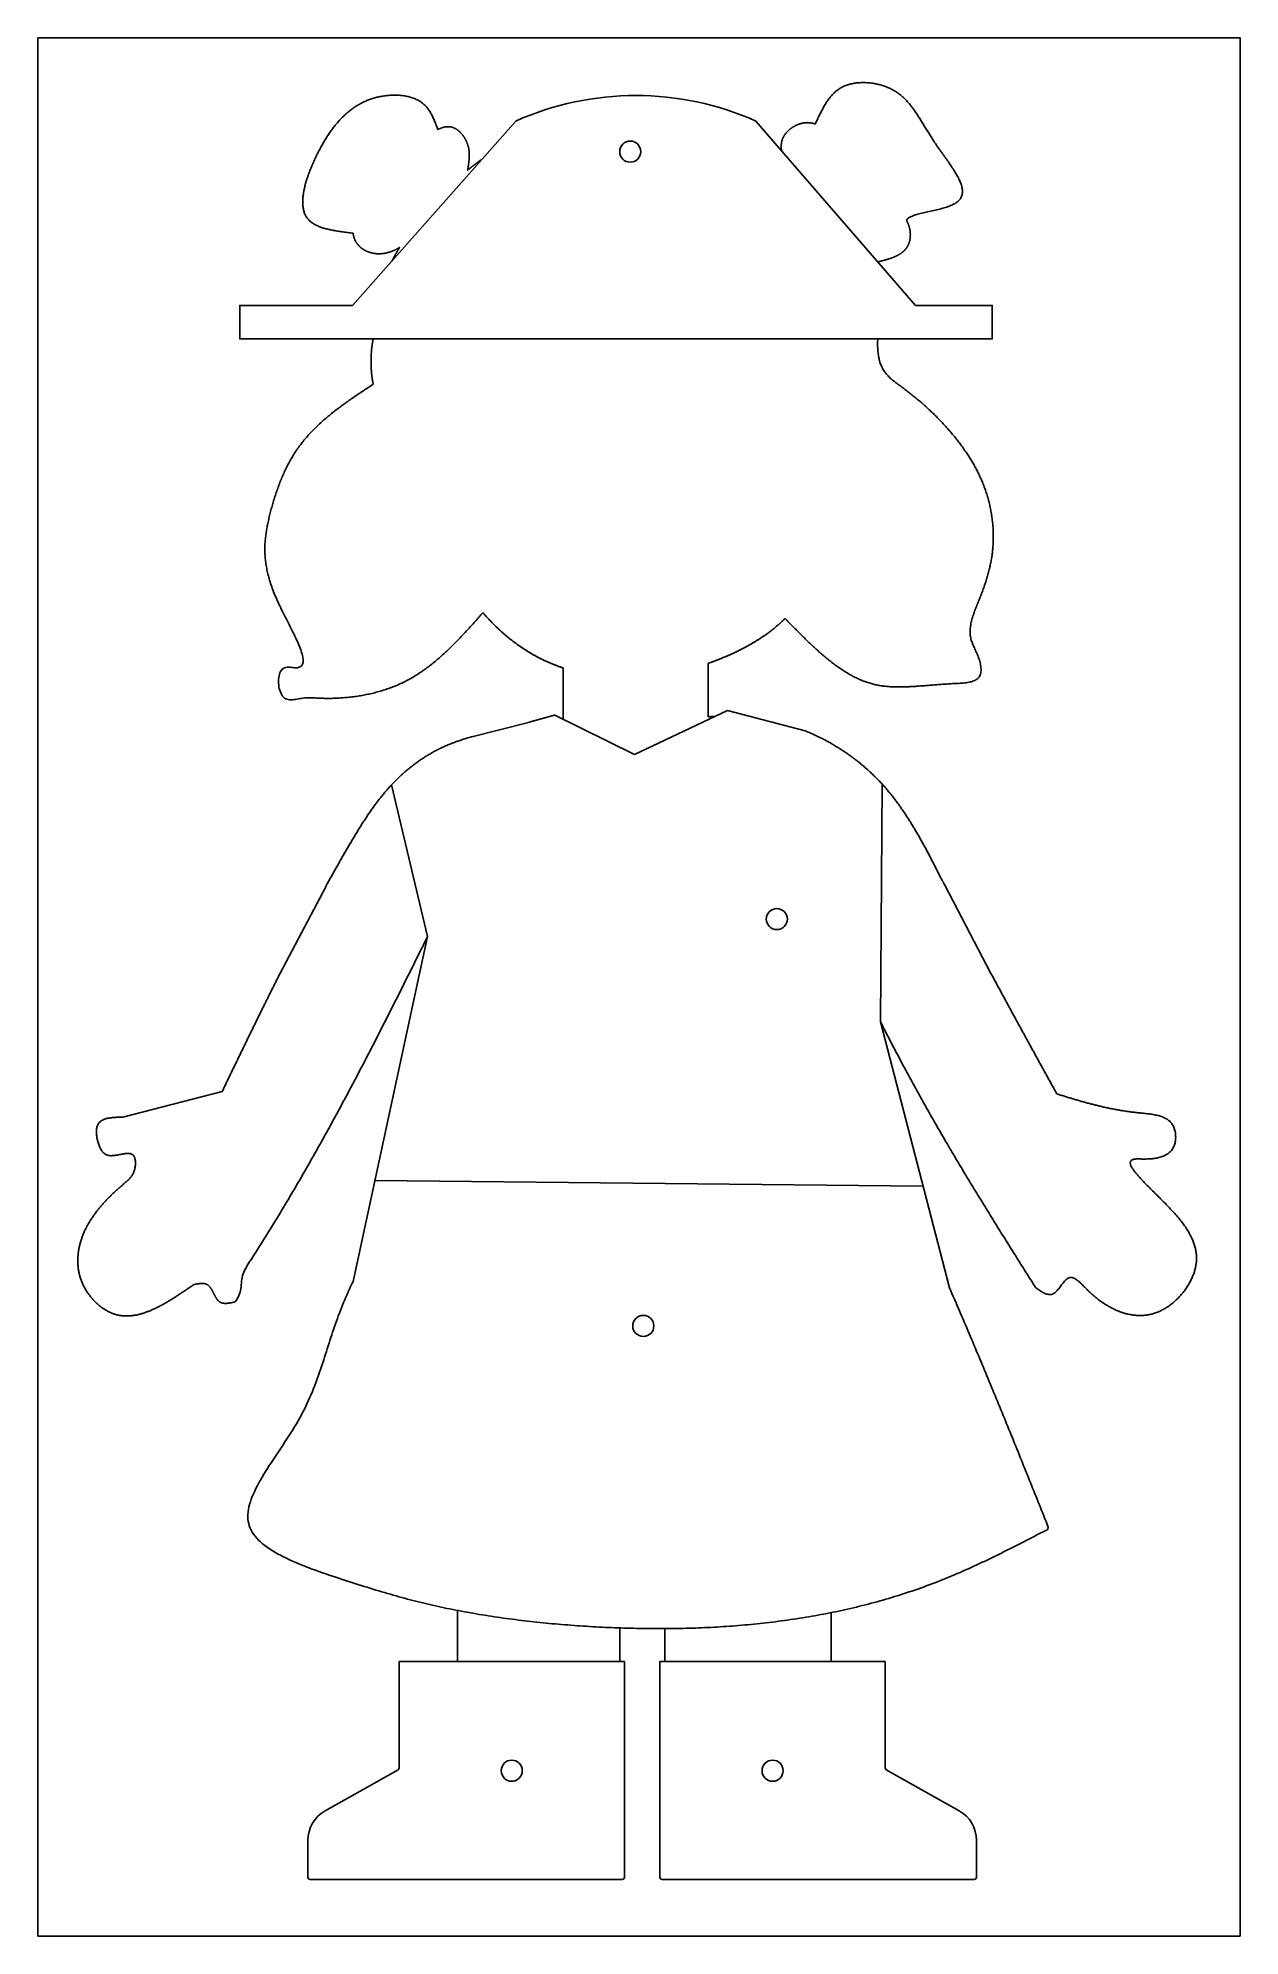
# Model space of a CAD drawing. Header units: millimetres. Extents: x 289 to 9778, y -894 to 6380.
# Drawn here: x 8037 to 8607, y 64 to 964 of the extents above; entities that cross this region are included whole.
import ezdxf

# ---------------------------------------------------------------- set-up
doc = ezdxf.new("R2010")
doc.units = ezdxf.units.MM
doc.layers.add('RANGO', color=6, linetype='Continuous')

msp = doc.modelspace()

# ---------------------------------------------------------------- linework, layer by layer
for p, q in [((8354.78, 667.06), (8354.78, 641.76)), ((8286.02, 664.92), (8286.02, 643.21)), ((8242.18, 632.05), (8269.69, 639.09)), ((8282.12, 642.56), (8319.87, 623.8)), ((8319.87, 623.8), (8363.97, 644.66)), ((8363.97, 644.66), (8400.81, 635.08)), ((8204.72, 609.49), (8221.78, 537.56)), ((8437.39, 609.74), (8436.57, 497.06)), ((8151.75, 519.9), (8173.63, 561.49)), ((8467, 561.82), (8488.93, 520.06)), ((8186.47, 374.03), (8221.78, 537.56)), ((8469.24, 370.97), (8436.57, 497.06)), ((8124.36, 464), (8077.25, 451.93)), ((8196.79, 421.84), (8456.74, 419.23)), ((8235.98, 217.98), (8235.98, 193.85)), ((8413.1, 196.61), (8413.1, 216.94)), ((8312.99, 193.85), (8312.99, 209.69)), ((8334.25, 209.36), (8334.25, 193.85)), ((8208.3, 193.85), (8315.11, 193.85)), ((8331.99, 193.85), (8438.8, 193.85)), ((8413.1, 196.61), (8413.1, 193.85))]:
    msp.add_line(p, q)
at = {"color": 0}
msp.add_lwpolyline([(8037.04, 963.6), (8607.04, 963.6), (8607.04, 63.6), (8037.04, 63.6)], close=True, dxfattribs=at)
msp.add_lwpolyline([(8453.16, 836.77), (8377.5, 924.19, 0.212606), (8263.59, 924.19), (8186.12, 836.77), (8132.7, 836.77), (8132.7, 829.16), (8132.7, 820.9), (8172.05, 820.9), (8466.9, 820.9), (8489.51, 820.9), (8489.51, 836.77)], format="xyb", close=True)
for points in [[(8315.11, 193.85), (8315.11, 91.45, -0.414214), (8314.11, 90.45), (8166.07, 90.45, -0.414214), (8165.07, 91.45), (8165.07, 109.01, -0.270499), (8173.2, 122.94), (8207.79, 142.48, 0.270499), (8208.3, 143.35), (8208.3, 193.85)], [(8331.99, 193.85), (8331.99, 91.45, 0.414214), (8332.99, 90.45), (8481.03, 90.45, 0.414214), (8482.03, 91.45), (8482.03, 109.01, 0.270499), (8473.9, 122.94), (8439.31, 142.48, -0.270499), (8438.8, 143.35), (8438.8, 193.85)]]:
    msp.add_lwpolyline(points, format="xyb")
for points in [[(8186.5, 871.01, 0), (8185.91, 871.09, 0), (8185.31, 871.16, 0), (8184.72, 871.23, 0), (8184.13, 871.31, 0), (8183.53, 871.38, 0), (8182.94, 871.46, 0), (8182.36, 871.54, 0), (8181.77, 871.62, 0), (8181.19, 871.7, 0), (8180.61, 871.78, 0), (8180.03, 871.87, 0), (8179.46, 871.96, 0), (8178.89, 872.05, 0), (8178.33, 872.14, 0), (8177.77, 872.24, 0), (8177.21, 872.34, 0), (8176.67, 872.45, 0), (8176.12, 872.56, 0), (8175.59, 872.67, 0), (8175.06, 872.79, 0), (8174.53, 872.91, 0), (8174.02, 873.04, 0), (8173.51, 873.17, 0), (8173.01, 873.31, 0), (8172.51, 873.46, 0), (8172.03, 873.61, 0), (8171.55, 873.77, 0), (8171.08, 873.93, 0), (8170.63, 874.1, 0), (8170.18, 874.28, 0), (8169.74, 874.47, 0), (8169.32, 874.66, 0), (8168.9, 874.86, 0), (8168.5, 875.07, 0), (8168.1, 875.28, 0), (8167.72, 875.51, 0), (8167.35, 875.74, 0), (8166.99, 875.98, 0), (8166.65, 876.23, 0), (8166.32, 876.5, 0), (8166, 876.77, 0), (8165.7, 877.05, 0), (8165.41, 877.34, 0), (8165.14, 877.64, 0), (8164.88, 877.95, 0), (8164.63, 878.27, 0), (8164.4, 878.61, 0), (8164.19, 878.95, 0), (8163.99, 879.3, 0), (8163.8, 879.67, 0), (8163.63, 880.04, 0), (8163.47, 880.42, 0), (8163.33, 880.82, 0), (8163.2, 881.22, 0), (8163.08, 881.63, 0), (8162.98, 882.04, 0), (8162.88, 882.47, 0), (8162.8, 882.9, 0), (8162.74, 883.35, 0), (8162.68, 883.79, 0), (8162.64, 884.25, 0), (8162.61, 884.71, 0), (8162.59, 885.19, 0), (8162.58, 885.66, 0), (8162.58, 886.15, 0), (8162.6, 886.63, 0), (8162.62, 887.13, 0), (8162.65, 887.63, 0), (8162.7, 888.14, 0), (8162.75, 888.65, 0), (8162.82, 889.16, 0), (8162.89, 889.68, 0), (8162.97, 890.21, 0), (8163.06, 890.74, 0), (8163.16, 891.27, 0), (8163.27, 891.81, 0), (8163.39, 892.35, 0), (8163.52, 892.89, 0), (8163.65, 893.44, 0), (8163.79, 893.99, 0), (8163.94, 894.54, 0), (8164.1, 895.09, 0), (8164.26, 895.65, 0), (8164.43, 896.21, 0), (8164.6, 896.77, 0), (8164.79, 897.33, 0), (8164.98, 897.89, 0), (8165.17, 898.45, 0), (8165.37, 899.01, 0), (8165.58, 899.58, 0), (8165.79, 900.14, 0), (8166.01, 900.71, 0), (8166.23, 901.27, 0), (8166.45, 901.83, 0), (8166.68, 902.39, 0), (8166.92, 902.95, 0), (8167.16, 903.51, 0), (8167.4, 904.07, 0), (8167.64, 904.62, 0), (8167.89, 905.18, 0), (8168.14, 905.73, 0), (8168.4, 906.28, 0), (8168.66, 906.82, 0), (8168.92, 907.37, 0), (8169.18, 907.91, 0), (8169.44, 908.44, 0), (8169.71, 908.98, 0), (8169.98, 909.51, 0), (8170.25, 910.03, 0), (8170.52, 910.55, 0), (8170.79, 911.07, 0), (8171.07, 911.58, 0), (8171.34, 912.09, 0), (8171.62, 912.6, 0), (8171.9, 913.1, 0), (8172.19, 913.6, 0), (8172.47, 914.09, 0), (8172.76, 914.58, 0), (8173.05, 915.07, 0), (8173.34, 915.55, 0), (8173.64, 916.03, 0), (8173.94, 916.5, 0), (8174.24, 916.97, 0), (8174.54, 917.43, 0), (8174.84, 917.89, 0), (8175.15, 918.35, 0), (8175.46, 918.8, 0), (8175.77, 919.24, 0), (8176.08, 919.68, 0), (8176.4, 920.12, 0), (8176.72, 920.55, 0), (8177.04, 920.98, 0), (8177.37, 921.4, 0), (8177.69, 921.82, 0), (8178.02, 922.23, 0), (8178.36, 922.64, 0), (8178.69, 923.04, 0), (8179.03, 923.44, 0), (8179.37, 923.83, 0), (8179.72, 924.22, 0), (8180.06, 924.6, 0), (8180.41, 924.98, 0), (8180.77, 925.35, 0), (8181.12, 925.72, 0), (8181.48, 926.08, 0), (8181.85, 926.44, 0), (8182.21, 926.79, 0), (8182.58, 927.14, 0), (8182.95, 927.48, 0), (8183.33, 927.81, 0), (8183.7, 928.14, 0), (8184.09, 928.46, 0), (8184.47, 928.78, 0), (8184.86, 929.09, 0), (8185.25, 929.4, 0), (8185.64, 929.7, 0), (8186.04, 929.99, 0), (8186.44, 930.28, 0), (8186.85, 930.56, 0), (8187.26, 930.84, 0), (8187.67, 931.11, 0), (8188.09, 931.38, 0), (8188.51, 931.64, 0), (8188.93, 931.89, 0), (8189.36, 932.13, 0), (8189.79, 932.37, 0), (8190.22, 932.61, 0), (8190.66, 932.84, 0), (8191.1, 933.06, 0), (8191.55, 933.27, 0), (8192, 933.48, 0), (8192.45, 933.68, 0), (8192.91, 933.88, 0), (8193.37, 934.07, 0), (8193.84, 934.25, 0), (8194.31, 934.43, 0), (8194.78, 934.59, 0), (8195.26, 934.76, 0), (8195.74, 934.91, 0), (8196.23, 935.06, 0), (8196.72, 935.2, 0), (8197.21, 935.34, 0), (8197.71, 935.46, 0), (8198.22, 935.59, 0), (8198.72, 935.7, 0), (8199.24, 935.81, 0), (8199.75, 935.91, 0), (8200.27, 936, 0), (8200.8, 936.08, 0), (8201.33, 936.16, 0), (8201.86, 936.23, 0), (8202.4, 936.29, 0), (8202.93, 936.35, 0), (8203.47, 936.39, 0), (8204.02, 936.43, 0), (8204.56, 936.46, 0), (8205.1, 936.48, 0), (8205.65, 936.5, 0), (8206.19, 936.5, 0), (8206.73, 936.49, 0), (8207.28, 936.48, 0), (8207.82, 936.46, 0), (8208.36, 936.42, 0), (8208.9, 936.38, 0), (8209.43, 936.33, 0), (8209.96, 936.27, 0), (8210.49, 936.2, 0), (8211.02, 936.11, 0), (8211.54, 936.02, 0), (8212.06, 935.92, 0), (8212.57, 935.81, 0), (8213.07, 935.68, 0), (8213.57, 935.55, 0), (8214.07, 935.4, 0), (8214.55, 935.24, 0), (8215.03, 935.07, 0), (8215.51, 934.89, 0), (8215.97, 934.7, 0), (8216.43, 934.5, 0), (8216.87, 934.28, 0), (8217.31, 934.06, 0), (8217.74, 933.82, 0), (8218.16, 933.56, 0), (8218.57, 933.3, 0), (8218.97, 933.02, 0), (8219.35, 932.73, 0), (8219.73, 932.43, 0), (8220.09, 932.11, 0), (8220.44, 931.78, 0), (8220.77, 931.44, 0), (8221.1, 931.08, 0), (8221.42, 930.72, 0), (8221.72, 930.34, 0), (8222.01, 929.95, 0), (8222.3, 929.55, 0), (8222.57, 929.14, 0), (8222.84, 928.72, 0), (8223.1, 928.3, 0), (8223.35, 927.86, 0), (8223.59, 927.42, 0), (8223.83, 926.97, 0), (8224.06, 926.51, 0), (8224.28, 926.05, 0), (8224.5, 925.58, 0), (8224.71, 925.1, 0), (8224.92, 924.62, 0), (8225.13, 924.14, 0), (8225.33, 923.65, 0), (8225.53, 923.16, 0), (8225.72, 922.67, 0), (8225.91, 922.17, 0), (8226.1, 921.67, 0), (8226.29, 921.17, 0), (8226.48, 920.67, 0), (8226.67, 920.17, 0)], [(8405.63, 922.79, 0), (8405.86, 923.3, 0), (8406.09, 923.8, 0), (8406.32, 924.31, 0), (8406.56, 924.82, 0), (8406.79, 925.32, 0), (8407.03, 925.82, 0), (8407.26, 926.33, 0), (8407.5, 926.82, 0), (8407.74, 927.32, 0), (8407.98, 927.81, 0), (8408.23, 928.31, 0), (8408.48, 928.79, 0), (8408.73, 929.28, 0), (8408.98, 929.75, 0), (8409.24, 930.23, 0), (8409.5, 930.7, 0), (8409.76, 931.16, 0), (8410.03, 931.62, 0), (8410.3, 932.08, 0), (8410.58, 932.53, 0), (8410.86, 932.97, 0), (8411.14, 933.4, 0), (8411.44, 933.83, 0), (8411.73, 934.25, 0), (8412.03, 934.67, 0), (8412.34, 935.07, 0), (8412.66, 935.47, 0), (8412.98, 935.86, 0), (8413.31, 936.24, 0), (8413.64, 936.61, 0), (8413.98, 936.97, 0), (8414.33, 937.32, 0), (8414.69, 937.66, 0), (8415.05, 938, 0), (8415.42, 938.32, 0), (8415.8, 938.63, 0), (8416.19, 938.92, 0), (8416.59, 939.21, 0), (8416.99, 939.49, 0), (8417.41, 939.75, 0), (8417.83, 940, 0), (8418.27, 940.24, 0), (8418.71, 940.46, 0), (8419.17, 940.67, 0), (8419.63, 940.87, 0), (8420.1, 941.05, 0), (8420.58, 941.23, 0), (8421.06, 941.39, 0), (8421.56, 941.54, 0), (8422.05, 941.68, 0), (8422.56, 941.8, 0), (8423.07, 941.91, 0), (8423.59, 942.02, 0), (8424.11, 942.11, 0), (8424.64, 942.19, 0), (8425.16, 942.25, 0), (8425.7, 942.31, 0), (8426.24, 942.36, 0), (8426.77, 942.39, 0), (8427.32, 942.42, 0), (8427.86, 942.43, 0), (8428.4, 942.43, 0), (8428.95, 942.43, 0), (8429.5, 942.41, 0), (8430.04, 942.38, 0), (8430.59, 942.35, 0), (8431.14, 942.3, 0), (8431.68, 942.25, 0), (8432.22, 942.18, 0), (8432.77, 942.11, 0), (8433.3, 942.03, 0), (8433.84, 941.94, 0), (8434.37, 941.84, 0), (8434.9, 941.73, 0), (8435.43, 941.61, 0), (8435.95, 941.48, 0), (8436.46, 941.35, 0), (8436.97, 941.21, 0), (8437.48, 941.06, 0), (8437.98, 940.9, 0), (8438.47, 940.73, 0), (8438.95, 940.56, 0), (8439.43, 940.38, 0), (8439.9, 940.19, 0), (8440.36, 940, 0), (8440.81, 939.8, 0), (8441.25, 939.59, 0), (8441.69, 939.37, 0), (8442.12, 939.15, 0), (8442.54, 938.92, 0), (8442.95, 938.69, 0), (8443.35, 938.44, 0), (8443.75, 938.2, 0), (8444.15, 937.94, 0), (8444.53, 937.68, 0), (8444.91, 937.41, 0), (8445.28, 937.14, 0), (8445.65, 936.86, 0), (8446.01, 936.57, 0), (8446.37, 936.28, 0), (8446.72, 935.98, 0), (8447.06, 935.67, 0), (8447.4, 935.36, 0), (8447.74, 935.04, 0), (8448.07, 934.72, 0), (8448.39, 934.39, 0), (8448.72, 934.06, 0), (8449.03, 933.72, 0), (8449.35, 933.37, 0), (8449.66, 933.02, 0), (8449.97, 932.67, 0), (8450.27, 932.3, 0), (8450.57, 931.94, 0), (8450.87, 931.57, 0), (8451.17, 931.19, 0), (8451.46, 930.8, 0), (8451.75, 930.42, 0), (8452.04, 930.02, 0), (8452.33, 929.63, 0), (8452.62, 929.22, 0), (8452.91, 928.82, 0), (8453.19, 928.4, 0), (8453.47, 927.99, 0), (8453.76, 927.56, 0), (8454.04, 927.14, 0), (8454.32, 926.71, 0), (8454.6, 926.27, 0), (8454.88, 925.83, 0), (8455.17, 925.39, 0), (8455.45, 924.94, 0), (8455.73, 924.49, 0), (8456.02, 924.03, 0), (8456.3, 923.57, 0), (8456.59, 923.1, 0), (8456.88, 922.63, 0), (8457.17, 922.16, 0), (8457.46, 921.68, 0), (8457.75, 921.2, 0), (8458.05, 920.72, 0), (8458.35, 920.23, 0), (8458.65, 919.74, 0), (8458.96, 919.24, 0), (8459.26, 918.74, 0), (8459.57, 918.24, 0), (8459.89, 917.73, 0), (8460.21, 917.22, 0), (8460.53, 916.71, 0), (8460.86, 916.19, 0), (8461.19, 915.68, 0), (8461.52, 915.15, 0), (8461.86, 914.63, 0), (8462.21, 914.1, 0), (8462.56, 913.57, 0), (8462.92, 913.04, 0), (8463.28, 912.5, 0), (8463.64, 911.96, 0), (8464.02, 911.42, 0), (8464.4, 910.87, 0), (8464.78, 910.33, 0), (8465.17, 909.78, 0), (8465.56, 909.23, 0), (8465.95, 908.68, 0), (8466.35, 908.12, 0), (8466.75, 907.57, 0), (8467.14, 907.01, 0), (8467.54, 906.46, 0), (8467.94, 905.9, 0), (8468.33, 905.35, 0), (8468.72, 904.8, 0), (8469.11, 904.24, 0), (8469.49, 903.69, 0), (8469.87, 903.14, 0), (8470.24, 902.59, 0), (8470.61, 902.04, 0), (8470.96, 901.49, 0), (8471.31, 900.95, 0), (8471.65, 900.41, 0), (8471.99, 899.87, 0), (8472.31, 899.33, 0), (8472.61, 898.8, 0), (8472.91, 898.27, 0), (8473.2, 897.75, 0), (8473.47, 897.23, 0), (8473.72, 896.71, 0), (8473.96, 896.2, 0), (8474.19, 895.7, 0), (8474.4, 895.2, 0), (8474.59, 894.7, 0), (8474.76, 894.21, 0), (8474.92, 893.73, 0), (8475.05, 893.25, 0), (8475.16, 892.78, 0), (8475.26, 892.32, 0), (8475.33, 891.86, 0), (8475.37, 891.41, 0), (8475.4, 890.97, 0), (8475.4, 890.54, 0), (8475.37, 890.11, 0), (8475.32, 889.69, 0), (8475.24, 889.29, 0), (8475.13, 888.89, 0), (8475, 888.5, 0), (8474.84, 888.12, 0), (8474.64, 887.74, 0), (8474.42, 887.38, 0), (8474.16, 887.03, 0), (8473.88, 886.69, 0), (8473.56, 886.37, 0), (8473.2, 886.05, 0), (8472.81, 885.74, 0), (8472.39, 885.45, 0), (8471.93, 885.16, 0), (8471.45, 884.89, 0), (8470.93, 884.63, 0), (8470.39, 884.37, 0), (8469.82, 884.13, 0), (8469.23, 883.9, 0), (8468.61, 883.67, 0), (8467.98, 883.45, 0), (8467.33, 883.24, 0), (8466.67, 883.03, 0), (8465.99, 882.84, 0), (8465.3, 882.64, 0), (8464.6, 882.46, 0), (8463.89, 882.28, 0), (8463.18, 882.1, 0), (8462.46, 881.93, 0), (8461.75, 881.76, 0), (8461.03, 881.59, 0), (8460.32, 881.43, 0), (8459.61, 881.27, 0), (8458.9, 881.11, 0), (8458.21, 880.95, 0), (8457.52, 880.8, 0), (8456.85, 880.64, 0), (8456.19, 880.48, 0), (8455.55, 880.33, 0), (8454.92, 880.17, 0), (8454.32, 880.01, 0), (8453.74, 879.85, 0), (8453.18, 879.68, 0), (8452.65, 879.52, 0), (8452.14, 879.35, 0), (8451.67, 879.18, 0), (8451.23, 879, 0), (8450.82, 878.81, 0), (8450.45, 878.63, 0), (8450.11, 878.43, 0), (8449.82, 878.23, 0), (8449.57, 878.03, 0), (8449.36, 877.81, 0), (8449.19, 877.59, 0), (8449.08, 877.36, 0), (8449.01, 877.13, 0), (8449, 876.88, 0)], [(8240.78, 900.89, 0), (8240.8, 901.04, 0), (8240.83, 901.2, 0), (8240.86, 901.36, 0), (8240.88, 901.52, 0), (8240.91, 901.68, 0), (8240.93, 901.83, 0), (8240.96, 901.99, 0), (8240.99, 902.15, 0), (8241.01, 902.31, 0), (8241.04, 902.47, 0), (8241.06, 902.62, 0), (8241.09, 902.78, 0), (8241.11, 902.94, 0), (8241.13, 903.1, 0), (8241.16, 903.26, 0), (8241.18, 903.41, 0), (8241.2, 903.57, 0), (8241.23, 903.73, 0), (8241.25, 903.89, 0), (8241.27, 904.04, 0), (8241.29, 904.2, 0), (8241.31, 904.36, 0), (8241.33, 904.52, 0), (8241.35, 904.68, 0), (8241.37, 904.83, 0), (8241.39, 904.99, 0), (8241.4, 905.15, 0), (8241.42, 905.31, 0), (8241.44, 905.46, 0), (8241.45, 905.62, 0), (8241.46, 905.78, 0), (8241.48, 905.94, 0), (8241.49, 906.09, 0), (8241.5, 906.25, 0), (8241.51, 906.41, 0), (8241.52, 906.57, 0), (8241.53, 906.73, 0), (8241.54, 906.88, 0), (8241.55, 907.04, 0), (8241.55, 907.2, 0), (8241.56, 907.36, 0), (8241.56, 907.51, 0), (8241.57, 907.67, 0), (8241.57, 907.83, 0), (8241.57, 907.98, 0), (8241.57, 908.14, 0), (8241.57, 908.3, 0), (8241.56, 908.46, 0), (8241.56, 908.61, 0), (8241.55, 908.77, 0), (8241.55, 908.93, 0), (8241.54, 909.09, 0), (8241.53, 909.24, 0), (8241.52, 909.4, 0), (8241.51, 909.56, 0), (8241.49, 909.71, 0), (8241.48, 909.87, 0), (8241.46, 910.03, 0), (8241.44, 910.18, 0), (8241.42, 910.34, 0), (8241.4, 910.5, 0), (8241.38, 910.66, 0), (8241.36, 910.81, 0), (8241.33, 910.97, 0), (8241.3, 911.13, 0), (8241.27, 911.28, 0), (8241.24, 911.44, 0), (8241.21, 911.6, 0), (8241.18, 911.75, 0), (8241.14, 911.91, 0), (8241.1, 912.07, 0), (8241.06, 912.22, 0), (8241.02, 912.38, 0), (8240.98, 912.53, 0), (8240.93, 912.69, 0), (8240.88, 912.85, 0), (8240.83, 913, 0), (8240.78, 913.16, 0), (8240.73, 913.32, 0), (8240.67, 913.47, 0), (8240.61, 913.63, 0), (8240.55, 913.78, 0), (8240.49, 913.94, 0), (8240.43, 914.09, 0), (8240.36, 914.25, 0), (8240.3, 914.4, 0), (8240.23, 914.56, 0), (8240.16, 914.71, 0), (8240.09, 914.87, 0), (8240.01, 915.02, 0), (8239.93, 915.17, 0), (8239.86, 915.32, 0), (8239.78, 915.47, 0), (8239.69, 915.62, 0), (8239.61, 915.77, 0), (8239.53, 915.92, 0), (8239.44, 916.07, 0), (8239.35, 916.21, 0), (8239.26, 916.36, 0), (8239.17, 916.5, 0), (8239.08, 916.65, 0), (8238.98, 916.79, 0), (8238.89, 916.93, 0), (8238.79, 917.07, 0), (8238.69, 917.21, 0), (8238.59, 917.35, 0), (8238.48, 917.48, 0), (8238.38, 917.62, 0), (8238.28, 917.75, 0), (8238.17, 917.88, 0), (8238.06, 918.01, 0), (8237.95, 918.14, 0), (8237.84, 918.27, 0), (8237.73, 918.39, 0), (8237.61, 918.52, 0), (8237.5, 918.64, 0), (8237.38, 918.76, 0), (8237.26, 918.88, 0), (8237.15, 918.99, 0), (8237.03, 919.11, 0), (8236.9, 919.22, 0), (8236.78, 919.33, 0), (8236.66, 919.44, 0), (8236.53, 919.54, 0), (8236.41, 919.65, 0), (8236.28, 919.75, 0), (8236.15, 919.85, 0), (8236.02, 919.95, 0), (8235.89, 920.04, 0), (8235.76, 920.13, 0), (8235.63, 920.22, 0), (8235.5, 920.31, 0), (8235.36, 920.39, 0), (8235.23, 920.47, 0), (8235.09, 920.55, 0), (8234.95, 920.63, 0), (8234.81, 920.7, 0), (8234.68, 920.78, 0), (8234.54, 920.84, 0), (8234.39, 920.91, 0), (8234.25, 920.97, 0), (8234.11, 921.03, 0), (8233.97, 921.09, 0), (8233.82, 921.14, 0), (8233.68, 921.19, 0), (8233.53, 921.24, 0), (8233.39, 921.28, 0), (8233.24, 921.32, 0), (8233.09, 921.36, 0), (8232.94, 921.39, 0), (8232.8, 921.42, 0), (8232.65, 921.45, 0), (8232.5, 921.47, 0), (8232.35, 921.49, 0), (8232.19, 921.51, 0), (8232.04, 921.52, 0), (8231.89, 921.53, 0), (8231.74, 921.54, 0), (8231.58, 921.54, 0), (8231.43, 921.54, 0), (8231.28, 921.54, 0), (8231.12, 921.53, 0), (8230.97, 921.53, 0), (8230.81, 921.51, 0), (8230.66, 921.5, 0), (8230.5, 921.48, 0), (8230.35, 921.46, 0), (8230.19, 921.44, 0), (8230.04, 921.41, 0), (8229.88, 921.38, 0), (8229.73, 921.35, 0), (8229.57, 921.31, 0), (8229.42, 921.27, 0), (8229.26, 921.23, 0), (8229.11, 921.19, 0), (8228.95, 921.15, 0), (8228.8, 921.1, 0), (8228.64, 921.05, 0), (8228.49, 920.99, 0), (8228.34, 920.94, 0), (8228.18, 920.88, 0), (8228.03, 920.82, 0), (8227.88, 920.75, 0), (8227.72, 920.69, 0), (8227.57, 920.62, 0), (8227.42, 920.55, 0), (8227.27, 920.48, 0), (8227.12, 920.4, 0), (8226.97, 920.33, 0), (8226.82, 920.25, 0), (8226.67, 920.17, 0)], [(8389.59, 910.23, 0), (8389.58, 910.33, 0), (8389.57, 910.44, 0), (8389.57, 910.55, 0), (8389.56, 910.66, 0), (8389.55, 910.77, 0), (8389.54, 910.88, 0), (8389.53, 910.99, 0), (8389.53, 911.09, 0), (8389.52, 911.2, 0), (8389.52, 911.31, 0), (8389.51, 911.42, 0), (8389.51, 911.52, 0), (8389.5, 911.63, 0), (8389.5, 911.74, 0), (8389.5, 911.85, 0), (8389.5, 911.95, 0), (8389.5, 912.06, 0), (8389.5, 912.17, 0), (8389.5, 912.27, 0), (8389.5, 912.38, 0), (8389.5, 912.48, 0), (8389.5, 912.59, 0), (8389.51, 912.7, 0), (8389.51, 912.8, 0), (8389.52, 912.91, 0), (8389.53, 913.01, 0), (8389.53, 913.12, 0), (8389.54, 913.22, 0), (8389.55, 913.32, 0), (8389.56, 913.43, 0), (8389.57, 913.53, 0), (8389.58, 913.64, 0), (8389.6, 913.74, 0), (8389.61, 913.84, 0), (8389.63, 913.94, 0), (8389.64, 914.05, 0), (8389.66, 914.15, 0), (8389.68, 914.25, 0), (8389.7, 914.35, 0), (8389.72, 914.45, 0), (8389.74, 914.56, 0), (8389.77, 914.66, 0), (8389.79, 914.76, 0), (8389.82, 914.86, 0), (8389.84, 914.96, 0), (8389.87, 915.06, 0), (8389.9, 915.16, 0), (8389.93, 915.26, 0), (8389.96, 915.35, 0), (8390, 915.45, 0), (8390.03, 915.55, 0), (8390.07, 915.65, 0), (8390.11, 915.75, 0), (8390.14, 915.84, 0), (8390.18, 915.94, 0), (8390.22, 916.04, 0), (8390.27, 916.13, 0), (8390.31, 916.23, 0), (8390.35, 916.32, 0), (8390.4, 916.42, 0), (8390.45, 916.51, 0), (8390.49, 916.61, 0), (8390.54, 916.7, 0), (8390.59, 916.8, 0), (8390.64, 916.89, 0), (8390.7, 916.98, 0), (8390.75, 917.07, 0), (8390.81, 917.17, 0), (8390.86, 917.26, 0), (8390.92, 917.35, 0), (8390.98, 917.44, 0), (8391.03, 917.53, 0), (8391.09, 917.62, 0), (8391.16, 917.71, 0), (8391.22, 917.8, 0), (8391.28, 917.88, 0), (8391.34, 917.97, 0), (8391.41, 918.06, 0), (8391.47, 918.15, 0), (8391.54, 918.23, 0), (8391.61, 918.32, 0), (8391.68, 918.4, 0), (8391.75, 918.49, 0), (8391.82, 918.57, 0), (8391.89, 918.66, 0), (8391.96, 918.74, 0), (8392.03, 918.82, 0), (8392.11, 918.9, 0), (8392.18, 918.98, 0), (8392.26, 919.07, 0), (8392.33, 919.15, 0), (8392.41, 919.23, 0), (8392.49, 919.31, 0), (8392.57, 919.38, 0), (8392.65, 919.46, 0), (8392.73, 919.54, 0), (8392.81, 919.62, 0), (8392.89, 919.69, 0), (8392.97, 919.77, 0), (8393.06, 919.84, 0), (8393.14, 919.92, 0), (8393.22, 919.99, 0), (8393.31, 920.07, 0), (8393.4, 920.14, 0), (8393.48, 920.21, 0), (8393.57, 920.28, 0), (8393.66, 920.35, 0), (8393.75, 920.42, 0), (8393.83, 920.49, 0), (8393.92, 920.56, 0), (8394.01, 920.63, 0), (8394.1, 920.7, 0), (8394.2, 920.77, 0), (8394.29, 920.83, 0), (8394.38, 920.9, 0), (8394.47, 920.96, 0), (8394.57, 921.03, 0), (8394.66, 921.09, 0), (8394.75, 921.15, 0), (8394.85, 921.21, 0), (8394.94, 921.28, 0), (8395.04, 921.34, 0), (8395.14, 921.4, 0), (8395.23, 921.46, 0), (8395.33, 921.51, 0), (8395.43, 921.57, 0), (8395.53, 921.63, 0), (8395.62, 921.68, 0), (8395.72, 921.74, 0), (8395.82, 921.79, 0), (8395.92, 921.85, 0), (8396.02, 921.9, 0), (8396.12, 921.95, 0), (8396.22, 922, 0), (8396.32, 922.05, 0), (8396.42, 922.1, 0), (8396.52, 922.15, 0), (8396.63, 922.2, 0), (8396.73, 922.25, 0), (8396.83, 922.3, 0), (8396.93, 922.34, 0), (8397.03, 922.39, 0), (8397.14, 922.43, 0), (8397.24, 922.47, 0), (8397.34, 922.51, 0), (8397.44, 922.56, 0), (8397.55, 922.6, 0), (8397.65, 922.64, 0), (8397.75, 922.67, 0), (8397.86, 922.71, 0), (8397.96, 922.75, 0), (8398.07, 922.79, 0), (8398.17, 922.82, 0), (8398.27, 922.85, 0), (8398.38, 922.89, 0), (8398.48, 922.92, 0), (8398.59, 922.95, 0), (8398.69, 922.98, 0), (8398.8, 923.01, 0), (8398.9, 923.04, 0), (8399, 923.07, 0), (8399.11, 923.09, 0), (8399.21, 923.12, 0), (8399.32, 923.15, 0), (8399.42, 923.17, 0), (8399.53, 923.19, 0), (8399.63, 923.21, 0), (8399.74, 923.23, 0), (8399.84, 923.25, 0), (8399.95, 923.27, 0), (8400.05, 923.29, 0), (8400.16, 923.31, 0), (8400.26, 923.33, 0), (8400.37, 923.34, 0), (8400.48, 923.35, 0), (8400.58, 923.37, 0), (8400.69, 923.38, 0), (8400.79, 923.39, 0), (8400.9, 923.4, 0), (8401, 923.41, 0), (8401.11, 923.42, 0), (8401.22, 923.42, 0), (8401.32, 923.43, 0), (8401.43, 923.44, 0), (8401.53, 923.44, 0), (8401.64, 923.44, 0), (8401.75, 923.44, 0), (8401.85, 923.45, 0), (8401.96, 923.45, 0), (8402.07, 923.44, 0), (8402.17, 923.44, 0), (8402.28, 923.44, 0), (8402.39, 923.43, 0), (8402.49, 923.43, 0), (8402.6, 923.42, 0), (8402.71, 923.41, 0), (8402.81, 923.41, 0), (8402.92, 923.4, 0), (8403.03, 923.38, 0), (8403.14, 923.37, 0), (8403.24, 923.36, 0), (8403.35, 923.35, 0), (8403.46, 923.33, 0), (8403.57, 923.31, 0), (8403.67, 923.3, 0), (8403.78, 923.28, 0), (8403.89, 923.26, 0), (8404, 923.24, 0), (8404.11, 923.22, 0), (8404.21, 923.19, 0), (8404.32, 923.17, 0), (8404.43, 923.14, 0), (8404.54, 923.12, 0), (8404.65, 923.09, 0), (8404.76, 923.06, 0), (8404.87, 923.03, 0), (8404.97, 923, 0), (8405.08, 922.97, 0), (8405.19, 922.93, 0), (8405.3, 922.9, 0), (8405.41, 922.86, 0), (8405.52, 922.83, 0), (8405.63, 922.79, 0)], [(8240.78, 900.89, 0), (8240.83, 900.93, 0), (8240.88, 900.97, 0), (8240.94, 901.02, 0), (8240.99, 901.06, 0), (8241.04, 901.1, 0), (8241.09, 901.15, 0), (8241.15, 901.19, 0), (8241.2, 901.24, 0), (8241.25, 901.28, 0), (8241.31, 901.32, 0), (8241.36, 901.37, 0), (8241.41, 901.41, 0), (8241.46, 901.45, 0), (8241.52, 901.5, 0), (8241.57, 901.54, 0), (8241.62, 901.58, 0), (8241.68, 901.63, 0), (8241.73, 901.67, 0), (8241.78, 901.71, 0), (8241.84, 901.75, 0), (8241.89, 901.8, 0), (8241.94, 901.84, 0), (8241.99, 901.88, 0), (8242.05, 901.93, 0), (8242.1, 901.97, 0), (8242.15, 902.01, 0), (8242.21, 902.06, 0), (8242.26, 902.1, 0), (8242.31, 902.14, 0), (8242.37, 902.18, 0), (8242.42, 902.23, 0), (8242.47, 902.27, 0), (8242.53, 902.31, 0), (8242.58, 902.35, 0), (8242.63, 902.4, 0), (8242.69, 902.44, 0), (8242.74, 902.48, 0), (8242.79, 902.52, 0), (8242.85, 902.57, 0), (8242.9, 902.61, 0), (8242.95, 902.65, 0), (8243.01, 902.69, 0), (8243.06, 902.74, 0), (8243.11, 902.78, 0), (8243.17, 902.82, 0), (8243.22, 902.86, 0), (8243.27, 902.9, 0), (8243.33, 902.95, 0), (8243.38, 902.99, 0), (8243.44, 903.03, 0), (8243.49, 903.07, 0), (8243.54, 903.12, 0), (8243.6, 903.16, 0), (8243.65, 903.2, 0), (8243.7, 903.24, 0), (8243.76, 903.28, 0), (8243.81, 903.32, 0), (8243.86, 903.37, 0), (8243.92, 903.41, 0), (8243.97, 903.45, 0), (8244.03, 903.49, 0), (8244.08, 903.53, 0), (8244.13, 903.57, 0), (8244.19, 903.62, 0), (8244.24, 903.66, 0), (8244.3, 903.7, 0), (8244.35, 903.74, 0), (8244.4, 903.78, 0), (8244.46, 903.82, 0), (8244.51, 903.87, 0), (8244.57, 903.91, 0), (8244.62, 903.95, 0), (8244.67, 903.99, 0), (8244.73, 904.03, 0), (8244.78, 904.07, 0), (8244.84, 904.11, 0), (8244.89, 904.15, 0), (8244.94, 904.19, 0), (8245, 904.24, 0), (8245.05, 904.28, 0), (8245.11, 904.32, 0), (8245.16, 904.36, 0), (8245.21, 904.4, 0), (8245.27, 904.44, 0), (8245.32, 904.48, 0), (8245.38, 904.52, 0), (8245.43, 904.56, 0), (8245.49, 904.6, 0), (8245.54, 904.64, 0), (8245.59, 904.68, 0), (8245.65, 904.73, 0), (8245.7, 904.77, 0), (8245.76, 904.81, 0), (8245.81, 904.85, 0), (8245.87, 904.89, 0), (8245.92, 904.93, 0), (8245.97, 904.97, 0), (8246.03, 905.01, 0), (8246.08, 905.05, 0), (8246.14, 905.09, 0), (8246.19, 905.13, 0), (8246.25, 905.17, 0), (8246.3, 905.21, 0), (8246.36, 905.25, 0), (8246.41, 905.29, 0), (8246.47, 905.33, 0), (8246.52, 905.37, 0), (8246.57, 905.41, 0), (8246.63, 905.45, 0), (8246.68, 905.49, 0), (8246.74, 905.53, 0), (8246.79, 905.57, 0), (8246.85, 905.61, 0), (8246.9, 905.65, 0), (8246.96, 905.69, 0), (8247.01, 905.73, 0), (8247.07, 905.77, 0), (8247.12, 905.81, 0), (8247.18, 905.85, 0), (8247.23, 905.89, 0), (8247.29, 905.93, 0), (8247.34, 905.97, 0), (8247.4, 906, 0), (8247.45, 906.04, 0), (8247.51, 906.08, 0), (8247.56, 906.12, 0), (8247.62, 906.16, 0)], [(8449, 876.88, 0), (8449.08, 876.73, 0), (8449.15, 876.59, 0), (8449.23, 876.44, 0), (8449.3, 876.29, 0), (8449.38, 876.14, 0), (8449.45, 875.99, 0), (8449.51, 875.84, 0), (8449.58, 875.68, 0), (8449.64, 875.53, 0), (8449.71, 875.38, 0), (8449.77, 875.23, 0), (8449.82, 875.07, 0), (8449.88, 874.92, 0), (8449.94, 874.76, 0), (8449.99, 874.61, 0), (8450.04, 874.45, 0), (8450.09, 874.3, 0), (8450.13, 874.14, 0), (8450.18, 873.99, 0), (8450.22, 873.83, 0), (8450.26, 873.68, 0), (8450.3, 873.52, 0), (8450.34, 873.36, 0), (8450.38, 873.21, 0), (8450.41, 873.05, 0), (8450.44, 872.89, 0), (8450.47, 872.74, 0), (8450.5, 872.58, 0), (8450.53, 872.42, 0), (8450.55, 872.27, 0), (8450.58, 872.11, 0), (8450.6, 871.95, 0), (8450.62, 871.8, 0), (8450.63, 871.64, 0), (8450.65, 871.49, 0), (8450.66, 871.33, 0), (8450.67, 871.18, 0), (8450.68, 871.02, 0), (8450.69, 870.86, 0), (8450.7, 870.71, 0), (8450.7, 870.56, 0), (8450.71, 870.4, 0), (8450.71, 870.25, 0), (8450.71, 870.09, 0), (8450.7, 869.94, 0), (8450.7, 869.79, 0), (8450.69, 869.64, 0), (8450.68, 869.49, 0), (8450.67, 869.33, 0), (8450.66, 869.18, 0), (8450.65, 869.03, 0), (8450.63, 868.88, 0), (8450.62, 868.74, 0), (8450.6, 868.59, 0), (8450.58, 868.44, 0), (8450.56, 868.29, 0), (8450.53, 868.15, 0), (8450.51, 868, 0), (8450.48, 867.86, 0), (8450.45, 867.72, 0), (8450.42, 867.57, 0), (8450.39, 867.43, 0), (8450.35, 867.29, 0), (8450.32, 867.15, 0), (8450.28, 867.01, 0), (8450.24, 866.87, 0), (8450.2, 866.73, 0), (8450.16, 866.6, 0), (8450.11, 866.46, 0), (8450.07, 866.33, 0), (8450.02, 866.2, 0), (8449.97, 866.06, 0), (8449.92, 865.93, 0), (8449.86, 865.8, 0), (8449.81, 865.67, 0), (8449.75, 865.55, 0), (8449.69, 865.42, 0), (8449.63, 865.3, 0), (8449.57, 865.17, 0), (8449.51, 865.05, 0), (8449.45, 864.93, 0), (8449.38, 864.81, 0), (8449.31, 864.69, 0), (8449.24, 864.57, 0), (8449.17, 864.46, 0), (8449.1, 864.34, 0), (8449.02, 864.23, 0), (8448.95, 864.12, 0), (8448.87, 864.01, 0), (8448.79, 863.9, 0), (8448.71, 863.79, 0), (8448.63, 863.68, 0), (8448.55, 863.58, 0), (8448.46, 863.47, 0), (8448.37, 863.37, 0), (8448.29, 863.27, 0), (8448.2, 863.17, 0), (8448.11, 863.07, 0), (8448.01, 862.97, 0), (8447.92, 862.87, 0), (8447.82, 862.78, 0), (8447.73, 862.68, 0), (8447.63, 862.59, 0), (8447.53, 862.5, 0), (8447.43, 862.41, 0), (8447.33, 862.31, 0), (8447.23, 862.23, 0), (8447.12, 862.14, 0), (8447.02, 862.05, 0), (8446.91, 861.96, 0), (8446.8, 861.88, 0), (8446.69, 861.79, 0), (8446.58, 861.71, 0), (8446.47, 861.63, 0), (8446.36, 861.55, 0), (8446.24, 861.47, 0), (8446.13, 861.39, 0), (8446.01, 861.31, 0), (8445.89, 861.23, 0), (8445.77, 861.16, 0), (8445.65, 861.08, 0), (8445.53, 861.01, 0), (8445.41, 860.93, 0), (8445.29, 860.86, 0), (8445.16, 860.79, 0), (8445.04, 860.72, 0), (8444.91, 860.65, 0), (8444.78, 860.58, 0), (8444.65, 860.51, 0), (8444.52, 860.44, 0), (8444.39, 860.38, 0), (8444.26, 860.31, 0), (8444.13, 860.25, 0), (8444, 860.18, 0), (8443.86, 860.12, 0), (8443.73, 860.05, 0), (8443.59, 859.99, 0), (8443.45, 859.93, 0), (8443.32, 859.87, 0), (8443.18, 859.81, 0), (8443.04, 859.75, 0), (8442.9, 859.69, 0), (8442.76, 859.63, 0), (8442.61, 859.58, 0), (8442.47, 859.52, 0), (8442.33, 859.46, 0), (8442.18, 859.41, 0), (8442.04, 859.35, 0), (8441.89, 859.3, 0), (8441.75, 859.25, 0), (8441.6, 859.19, 0), (8441.45, 859.14, 0), (8441.3, 859.09, 0), (8441.15, 859.04, 0), (8441, 858.99, 0), (8440.85, 858.94, 0), (8440.7, 858.89, 0), (8440.55, 858.84, 0), (8440.4, 858.79, 0), (8440.25, 858.74, 0), (8440.09, 858.69, 0), (8439.94, 858.64, 0), (8439.78, 858.6, 0), (8439.63, 858.55, 0), (8439.47, 858.51, 0), (8439.32, 858.46, 0), (8439.16, 858.41, 0), (8439, 858.37, 0), (8438.85, 858.32, 0), (8438.69, 858.28, 0), (8438.53, 858.24, 0), (8438.37, 858.19, 0), (8438.21, 858.15, 0), (8438.05, 858.11, 0), (8437.89, 858.07, 0), (8437.73, 858.02, 0), (8437.57, 857.98, 0), (8437.41, 857.94, 0), (8437.25, 857.9, 0), (8437.09, 857.86, 0), (8436.93, 857.82, 0), (8436.76, 857.78, 0), (8436.6, 857.73, 0), (8436.44, 857.69, 0), (8436.28, 857.65, 0), (8436.11, 857.61, 0), (8435.95, 857.58, 0), (8435.79, 857.54, 0), (8435.62, 857.5, 0), (8435.46, 857.46, 0), (8435.29, 857.42, 0)], [(8186.5, 871.01, 0), (8186.51, 870.89, 0), (8186.53, 870.76, 0), (8186.55, 870.64, 0), (8186.56, 870.52, 0), (8186.58, 870.39, 0), (8186.6, 870.27, 0), (8186.62, 870.15, 0), (8186.65, 870.02, 0), (8186.67, 869.9, 0), (8186.7, 869.78, 0), (8186.72, 869.66, 0), (8186.75, 869.54, 0), (8186.78, 869.42, 0), (8186.81, 869.3, 0), (8186.84, 869.18, 0), (8186.88, 869.06, 0), (8186.91, 868.95, 0), (8186.95, 868.83, 0), (8186.98, 868.71, 0), (8187.02, 868.6, 0), (8187.06, 868.48, 0), (8187.11, 868.37, 0), (8187.15, 868.25, 0), (8187.2, 868.14, 0), (8187.24, 868.02, 0), (8187.29, 867.91, 0), (8187.34, 867.8, 0), (8187.39, 867.69, 0), (8187.45, 867.58, 0), (8187.5, 867.47, 0), (8187.56, 867.36, 0), (8187.61, 867.25, 0), (8187.67, 867.14, 0), (8187.73, 867.03, 0), (8187.8, 866.92, 0), (8187.86, 866.82, 0), (8187.92, 866.71, 0), (8187.99, 866.61, 0), (8188.06, 866.5, 0), (8188.13, 866.4, 0), (8188.2, 866.3, 0), (8188.27, 866.19, 0), (8188.34, 866.09, 0), (8188.42, 865.99, 0), (8188.5, 865.89, 0), (8188.57, 865.79, 0), (8188.65, 865.7, 0), (8188.73, 865.6, 0), (8188.82, 865.5, 0), (8188.9, 865.4, 0), (8188.98, 865.31, 0), (8189.07, 865.22, 0), (8189.16, 865.12, 0), (8189.24, 865.03, 0), (8189.33, 864.94, 0), (8189.43, 864.85, 0), (8189.52, 864.76, 0), (8189.61, 864.67, 0), (8189.71, 864.58, 0), (8189.8, 864.49, 0), (8189.9, 864.41, 0), (8190, 864.32, 0), (8190.1, 864.24, 0), (8190.2, 864.15, 0), (8190.3, 864.07, 0), (8190.4, 863.99, 0), (8190.51, 863.91, 0), (8190.61, 863.83, 0), (8190.72, 863.75, 0), (8190.83, 863.67, 0), (8190.94, 863.6, 0), (8191.05, 863.52, 0), (8191.16, 863.45, 0), (8191.27, 863.38, 0), (8191.39, 863.3, 0), (8191.5, 863.23, 0), (8191.62, 863.16, 0), (8191.73, 863.09, 0), (8191.85, 863.03, 0), (8191.97, 862.96, 0), (8192.09, 862.89, 0), (8192.21, 862.83, 0), (8192.33, 862.77, 0), (8192.45, 862.7, 0), (8192.58, 862.64, 0), (8192.7, 862.58, 0), (8192.83, 862.53, 0), (8192.96, 862.47, 0), (8193.08, 862.41, 0), (8193.21, 862.36, 0), (8193.34, 862.3, 0), (8193.47, 862.25, 0), (8193.6, 862.2, 0), (8193.74, 862.15, 0), (8193.87, 862.1, 0), (8194, 862.05, 0), (8194.14, 862.01, 0), (8194.28, 861.96, 0), (8194.41, 861.92, 0), (8194.55, 861.88, 0), (8194.69, 861.84, 0), (8194.83, 861.8, 0), (8194.97, 861.76, 0), (8195.11, 861.72, 0), (8195.25, 861.69, 0), (8195.39, 861.66, 0), (8195.54, 861.62, 0), (8195.68, 861.59, 0), (8195.83, 861.56, 0), (8195.97, 861.53, 0), (8196.12, 861.51, 0), (8196.26, 861.48, 0), (8196.41, 861.46, 0), (8196.56, 861.44, 0), (8196.71, 861.41, 0), (8196.86, 861.39, 0), (8197.01, 861.38, 0), (8197.16, 861.36, 0), (8197.31, 861.35, 0), (8197.47, 861.33, 0), (8197.62, 861.32, 0), (8197.77, 861.31, 0), (8197.93, 861.3, 0), (8198.08, 861.29, 0), (8198.24, 861.29, 0), (8198.39, 861.28, 0), (8198.55, 861.28, 0), (8198.71, 861.28, 0), (8198.87, 861.28, 0), (8199.03, 861.28, 0), (8199.18, 861.29, 0), (8199.34, 861.29, 0), (8199.5, 861.3, 0), (8199.67, 861.31, 0), (8199.83, 861.32, 0), (8199.99, 861.33, 0), (8200.15, 861.35, 0), (8200.31, 861.36, 0), (8200.48, 861.38, 0), (8200.64, 861.4, 0), (8200.8, 861.42, 0), (8200.97, 861.44, 0), (8201.13, 861.47, 0), (8201.3, 861.49, 0), (8201.46, 861.52, 0), (8201.63, 861.55, 0), (8201.8, 861.58, 0), (8201.96, 861.62, 0), (8202.13, 861.65, 0), (8202.3, 861.69, 0), (8202.47, 861.73, 0), (8202.63, 861.77, 0), (8202.8, 861.81, 0), (8202.97, 861.85, 0), (8203.14, 861.9, 0), (8203.31, 861.95, 0), (8203.47, 862, 0), (8203.64, 862.05, 0), (8203.81, 862.1, 0), (8203.98, 862.15, 0), (8204.14, 862.2, 0), (8204.31, 862.26, 0), (8204.47, 862.32, 0), (8204.64, 862.38, 0), (8204.8, 862.44, 0), (8204.96, 862.5, 0), (8205.13, 862.56, 0), (8205.29, 862.63, 0), (8205.45, 862.69, 0), (8205.61, 862.76, 0), (8205.76, 862.82, 0), (8205.92, 862.89, 0), (8206.08, 862.96, 0), (8206.23, 863.03, 0), (8206.38, 863.1, 0), (8206.53, 863.18, 0), (8206.68, 863.25, 0), (8206.83, 863.32, 0), (8206.98, 863.4, 0), (8207.12, 863.48, 0), (8207.27, 863.55, 0), (8207.41, 863.63, 0), (8207.55, 863.71, 0), (8207.68, 863.79, 0), (8207.82, 863.87, 0), (8207.95, 863.95, 0), (8208.08, 864.03, 0), (8208.21, 864.11, 0), (8208.33, 864.19, 0), (8208.46, 864.28, 0), (8208.58, 864.36, 0)], [(8205, 858.07, 0), (8205.02, 858.12, 0), (8205.05, 858.17, 0), (8205.08, 858.22, 0), (8205.1, 858.27, 0), (8205.13, 858.32, 0), (8205.16, 858.37, 0), (8205.18, 858.42, 0), (8205.21, 858.47, 0), (8205.24, 858.52, 0), (8205.26, 858.57, 0), (8205.29, 858.62, 0), (8205.32, 858.67, 0), (8205.34, 858.72, 0), (8205.37, 858.77, 0), (8205.4, 858.82, 0), (8205.42, 858.87, 0), (8205.45, 858.92, 0), (8205.48, 858.97, 0), (8205.5, 859.02, 0), (8205.53, 859.07, 0), (8205.56, 859.12, 0), (8205.58, 859.17, 0), (8205.61, 859.22, 0), (8205.64, 859.27, 0), (8205.67, 859.32, 0), (8205.69, 859.37, 0), (8205.72, 859.42, 0), (8205.75, 859.47, 0), (8205.77, 859.52, 0), (8205.8, 859.57, 0), (8205.83, 859.62, 0), (8205.86, 859.67, 0), (8205.88, 859.72, 0), (8205.91, 859.77, 0), (8205.94, 859.82, 0), (8205.97, 859.87, 0), (8205.99, 859.92, 0), (8206.02, 859.97, 0), (8206.05, 860.02, 0), (8206.08, 860.07, 0), (8206.1, 860.12, 0), (8206.13, 860.17, 0), (8206.16, 860.22, 0), (8206.19, 860.27, 0), (8206.21, 860.32, 0), (8206.24, 860.37, 0), (8206.27, 860.42, 0), (8206.3, 860.47, 0), (8206.32, 860.52, 0), (8206.35, 860.57, 0), (8206.38, 860.62, 0), (8206.41, 860.67, 0), (8206.44, 860.72, 0), (8206.46, 860.77, 0), (8206.49, 860.82, 0), (8206.52, 860.87, 0), (8206.55, 860.92, 0), (8206.58, 860.97, 0), (8206.6, 861.01, 0), (8206.63, 861.06, 0), (8206.66, 861.11, 0), (8206.69, 861.16, 0), (8206.72, 861.21, 0), (8206.75, 861.26, 0), (8206.77, 861.31, 0), (8206.8, 861.36, 0), (8206.83, 861.41, 0), (8206.86, 861.46, 0), (8206.89, 861.51, 0), (8206.92, 861.56, 0), (8206.94, 861.61, 0), (8206.97, 861.66, 0), (8207, 861.71, 0), (8207.03, 861.76, 0), (8207.06, 861.81, 0), (8207.09, 861.86, 0), (8207.11, 861.91, 0), (8207.14, 861.95, 0), (8207.17, 862, 0), (8207.2, 862.05, 0), (8207.23, 862.1, 0), (8207.26, 862.15, 0), (8207.29, 862.2, 0), (8207.32, 862.25, 0), (8207.34, 862.3, 0), (8207.37, 862.35, 0), (8207.4, 862.4, 0), (8207.43, 862.45, 0), (8207.46, 862.5, 0), (8207.49, 862.55, 0), (8207.52, 862.6, 0), (8207.55, 862.65, 0), (8207.58, 862.69, 0), (8207.6, 862.74, 0), (8207.63, 862.79, 0), (8207.66, 862.84, 0), (8207.69, 862.89, 0), (8207.72, 862.94, 0), (8207.75, 862.99, 0), (8207.78, 863.04, 0), (8207.81, 863.09, 0), (8207.84, 863.14, 0), (8207.87, 863.19, 0), (8207.9, 863.23, 0), (8207.93, 863.28, 0), (8207.96, 863.33, 0), (8207.98, 863.38, 0), (8208.01, 863.43, 0), (8208.04, 863.48, 0), (8208.07, 863.53, 0), (8208.1, 863.58, 0), (8208.13, 863.63, 0), (8208.16, 863.68, 0), (8208.19, 863.73, 0), (8208.22, 863.77, 0), (8208.25, 863.82, 0), (8208.28, 863.87, 0), (8208.31, 863.92, 0), (8208.34, 863.97, 0), (8208.37, 864.02, 0), (8208.4, 864.07, 0), (8208.43, 864.12, 0), (8208.46, 864.17, 0), (8208.49, 864.21, 0), (8208.52, 864.26, 0), (8208.55, 864.31, 0), (8208.58, 864.36, 0)], [(8435.26, 820.9, 0), (8435.23, 820.28, 0), (8435.21, 819.67, 0), (8435.2, 819.06, 0), (8435.19, 818.45, 0), (8435.2, 817.85, 0), (8435.21, 817.25, 0), (8435.23, 816.66, 0), (8435.25, 816.07, 0), (8435.29, 815.49, 0), (8435.34, 814.91, 0), (8435.4, 814.33, 0), (8435.47, 813.77, 0), (8435.54, 813.2, 0), (8435.64, 812.65, 0), (8435.74, 812.09, 0), (8435.85, 811.55, 0), (8435.98, 811.01, 0), (8436.12, 810.48, 0), (8436.28, 809.95, 0), (8436.45, 809.43, 0), (8436.63, 808.92, 0), (8436.83, 808.41, 0), (8437.05, 807.92, 0), (8437.27, 807.43, 0), (8437.52, 806.94, 0), (8437.78, 806.47, 0), (8438.06, 806, 0), (8438.36, 805.54, 0), (8438.68, 805.09, 0), (8439.01, 804.65, 0), (8439.36, 804.22, 0), (8439.73, 803.8, 0), (8440.12, 803.38, 0), (8440.52, 802.97, 0), (8440.94, 802.57, 0), (8441.37, 802.18, 0), (8441.81, 801.79, 0), (8442.27, 801.4, 0), (8442.73, 801.02, 0), (8443.21, 800.65, 0), (8443.69, 800.27, 0), (8444.17, 799.9, 0), (8444.66, 799.54, 0), (8445.16, 799.17, 0), (8445.65, 798.81, 0), (8446.15, 798.44, 0), (8446.65, 798.08, 0), (8447.14, 797.71, 0), (8447.63, 797.34, 0), (8448.12, 796.98, 0), (8448.61, 796.61, 0), (8449.1, 796.24, 0), (8449.58, 795.87, 0), (8450.06, 795.49, 0), (8450.54, 795.12, 0), (8451.01, 794.75, 0), (8451.49, 794.37, 0), (8451.96, 793.99, 0), (8452.43, 793.61, 0), (8452.89, 793.23, 0), (8453.36, 792.85, 0), (8453.82, 792.47, 0), (8454.28, 792.08, 0), (8454.74, 791.7, 0), (8455.19, 791.31, 0), (8455.65, 790.92, 0), (8456.1, 790.53, 0), (8456.55, 790.14, 0), (8456.99, 789.75, 0), (8457.44, 789.35, 0), (8457.88, 788.95, 0), (8458.32, 788.56, 0), (8458.76, 788.16, 0), (8459.2, 787.76, 0), (8459.63, 787.35, 0), (8460.06, 786.95, 0), (8460.49, 786.54, 0), (8460.92, 786.13, 0), (8461.35, 785.72, 0), (8461.77, 785.31, 0), (8462.19, 784.9, 0), (8462.61, 784.49, 0), (8463.03, 784.07, 0), (8463.45, 783.65, 0), (8463.86, 783.23, 0), (8464.27, 782.81, 0), (8464.68, 782.38, 0), (8465.09, 781.96, 0), (8465.5, 781.53, 0), (8465.9, 781.1, 0), (8466.31, 780.67, 0), (8466.71, 780.23, 0), (8467.1, 779.8, 0), (8467.5, 779.36, 0), (8467.9, 778.92, 0), (8468.29, 778.48, 0), (8468.68, 778.03, 0), (8469.07, 777.59, 0), (8469.46, 777.14, 0), (8469.84, 776.69, 0), (8470.23, 776.24, 0), (8470.61, 775.78, 0), (8470.99, 775.33, 0), (8471.37, 774.87, 0), (8471.75, 774.41, 0), (8472.12, 773.94, 0), (8472.49, 773.48, 0), (8472.86, 773.01, 0), (8473.23, 772.54, 0), (8473.6, 772.07, 0), (8473.96, 771.59, 0), (8474.32, 771.12, 0), (8474.68, 770.64, 0), (8475.03, 770.16, 0), (8475.38, 769.67, 0), (8475.73, 769.19, 0), (8476.08, 768.7, 0), (8476.42, 768.21, 0), (8476.76, 767.72, 0), (8477.1, 767.23, 0), (8477.44, 766.73, 0), (8477.77, 766.23, 0), (8478.09, 765.73, 0), (8478.42, 765.23, 0), (8478.74, 764.73, 0), (8479.06, 764.22, 0), (8479.37, 763.71, 0), (8479.69, 763.2, 0), (8479.99, 762.68, 0), (8480.3, 762.17, 0), (8480.6, 761.65, 0), (8480.9, 761.13, 0), (8481.19, 760.61, 0), (8481.48, 760.08, 0), (8481.76, 759.56, 0), (8482.04, 759.03, 0), (8482.32, 758.49, 0), (8482.59, 757.96, 0), (8482.86, 757.42, 0), (8483.13, 756.89, 0), (8483.39, 756.35, 0), (8483.64, 755.8, 0), (8483.89, 755.26, 0), (8484.14, 754.71, 0), (8484.38, 754.16, 0), (8484.62, 753.61, 0), (8484.85, 753.05, 0), (8485.08, 752.5, 0), (8485.3, 751.94, 0), (8485.52, 751.38, 0), (8485.74, 750.81, 0), (8485.94, 750.25, 0), (8486.15, 749.68, 0), (8486.35, 749.11, 0), (8486.54, 748.54, 0), (8486.73, 747.97, 0), (8486.91, 747.39, 0), (8487.09, 746.81, 0), (8487.26, 746.23, 0), (8487.43, 745.65, 0), (8487.59, 745.07, 0), (8487.75, 744.48, 0), (8487.9, 743.9, 0), (8488.05, 743.31, 0), (8488.19, 742.72, 0), (8488.33, 742.13, 0), (8488.46, 741.54, 0), (8488.59, 740.95, 0), (8488.71, 740.36, 0), (8488.83, 739.76, 0), (8488.94, 739.17, 0), (8489.05, 738.57, 0), (8489.15, 737.98, 0), (8489.24, 737.38, 0), (8489.33, 736.78, 0), (8489.42, 736.18, 0), (8489.5, 735.59, 0), (8489.57, 734.99, 0), (8489.64, 734.39, 0), (8489.7, 733.79, 0), (8489.76, 733.19, 0), (8489.81, 732.59, 0), (8489.86, 731.99, 0), (8489.9, 731.39, 0), (8489.94, 730.79, 0), (8489.97, 730.19, 0), (8490, 729.59, 0), (8490.02, 728.99, 0), (8490.03, 728.4, 0), (8490.04, 727.8, 0), (8490.05, 727.2, 0), (8490.05, 726.6, 0), (8490.04, 726.01, 0), (8490.03, 725.41, 0), (8490.01, 724.82, 0), (8489.98, 724.23, 0), (8489.96, 723.64, 0), (8489.92, 723.05, 0), (8489.88, 722.46, 0), (8489.83, 721.87, 0), (8489.78, 721.28, 0), (8489.73, 720.69, 0), (8489.66, 720.11, 0), (8489.6, 719.53, 0), (8489.52, 718.95, 0), (8489.44, 718.37, 0), (8489.36, 717.79, 0), (8489.27, 717.21, 0), (8489.17, 716.63, 0), (8489.07, 716.06, 0), (8488.97, 715.48, 0), (8488.86, 714.91, 0), (8488.74, 714.34, 0), (8488.62, 713.77, 0), (8488.49, 713.2, 0), (8488.36, 712.63, 0), (8488.23, 712.06, 0), (8488.09, 711.49, 0), (8487.94, 710.92, 0), (8487.8, 710.35, 0), (8487.64, 709.78, 0), (8487.48, 709.21, 0), (8487.32, 708.64, 0), (8487.16, 708.07, 0), (8486.99, 707.5, 0), (8486.81, 706.93, 0), (8486.63, 706.36, 0), (8486.45, 705.79, 0), (8486.27, 705.22, 0), (8486.08, 704.65, 0), (8485.88, 704.08, 0), (8485.68, 703.51, 0), (8485.48, 702.94, 0), (8485.28, 702.36, 0), (8485.07, 701.79, 0), (8484.86, 701.21, 0), (8484.65, 700.63, 0), (8484.43, 700.05, 0), (8484.21, 699.48, 0), (8483.98, 698.89, 0), (8483.76, 698.31, 0), (8483.53, 697.73, 0), (8483.29, 697.14, 0), (8483.06, 696.56, 0), (8482.82, 695.97, 0), (8482.58, 695.38, 0), (8482.35, 694.79, 0), (8482.11, 694.2, 0), (8481.88, 693.6, 0), (8481.65, 693.01, 0), (8481.42, 692.42, 0), (8481.2, 691.83, 0), (8480.99, 691.24, 0), (8480.78, 690.65, 0), (8480.58, 690.05, 0), (8480.38, 689.46, 0), (8480.2, 688.88, 0), (8480.03, 688.29, 0), (8479.86, 687.7, 0), (8479.71, 687.12, 0), (8479.57, 686.53, 0), (8479.45, 685.95, 0), (8479.34, 685.37, 0), (8479.24, 684.79, 0), (8479.16, 684.22, 0), (8479.1, 683.65, 0), (8479.06, 683.08, 0), (8479.03, 682.51, 0), (8479.03, 681.95, 0), (8479.04, 681.39, 0), (8479.08, 680.83, 0), (8479.13, 680.28, 0), (8479.22, 679.73, 0), (8479.32, 679.19, 0), (8479.45, 678.65, 0), (8479.6, 678.11, 0), (8479.77, 677.58, 0), (8479.96, 677.04, 0), (8480.16, 676.51, 0), (8480.37, 675.98, 0), (8480.6, 675.44, 0), (8480.84, 674.91, 0), (8481.08, 674.37, 0), (8481.32, 673.83, 0), (8481.57, 673.29, 0), (8481.82, 672.74, 0), (8482.07, 672.18, 0), (8482.32, 671.62, 0), (8482.56, 671.05, 0), (8482.79, 670.48, 0), (8483.01, 669.89, 0), (8483.22, 669.3, 0), (8483.42, 668.7, 0), (8483.6, 668.08, 0), (8483.76, 667.46, 0), (8483.91, 666.82, 0), (8484.02, 666.18, 0), (8484.12, 665.54, 0), (8484.18, 664.9, 0), (8484.21, 664.28, 0), (8484.21, 663.66, 0), (8484.17, 663.07, 0), (8484.09, 662.5, 0), (8483.96, 661.96, 0), (8483.79, 661.46, 0), (8483.57, 660.99, 0), (8483.3, 660.57, 0), (8482.99, 660.18, 0), (8482.63, 659.83, 0), (8482.22, 659.52, 0), (8481.78, 659.23, 0), (8481.3, 658.98, 0), (8480.79, 658.76, 0), (8480.25, 658.56, 0), (8479.67, 658.38, 0), (8479.08, 658.23, 0), (8478.45, 658.1, 0), (8477.81, 657.99, 0), (8477.15, 657.89, 0), (8476.47, 657.81, 0), (8475.77, 657.74, 0), (8475.07, 657.68, 0), (8474.36, 657.63, 0), (8473.64, 657.59, 0), (8472.92, 657.55, 0), (8472.2, 657.52, 0), (8471.47, 657.48, 0), (8470.76, 657.44, 0), (8470.05, 657.4, 0), (8469.34, 657.36, 0), (8468.64, 657.32, 0), (8467.94, 657.27, 0), (8467.25, 657.23, 0), (8466.56, 657.18, 0), (8465.88, 657.13, 0), (8465.2, 657.08, 0), (8464.52, 657.03, 0), (8463.85, 656.98, 0), (8463.19, 656.93, 0), (8462.52, 656.88, 0), (8461.87, 656.82, 0), (8461.21, 656.77, 0), (8460.57, 656.72, 0), (8459.92, 656.67, 0), (8459.28, 656.62, 0), (8458.64, 656.57, 0), (8458.01, 656.52, 0), (8457.38, 656.47, 0), (8456.75, 656.42, 0), (8456.13, 656.37, 0), (8455.51, 656.33, 0), (8454.9, 656.28, 0), (8454.29, 656.24, 0), (8453.68, 656.2, 0), (8453.08, 656.16, 0), (8452.48, 656.12, 0), (8451.88, 656.08, 0), (8451.29, 656.05, 0), (8450.7, 656.02, 0), (8450.11, 655.99, 0), (8449.52, 655.97, 0), (8448.94, 655.94, 0), (8448.37, 655.92, 0), (8447.79, 655.91, 0), (8447.22, 655.9, 0), (8446.65, 655.89, 0), (8446.08, 655.88, 0), (8445.52, 655.88, 0), (8444.96, 655.88, 0), (8444.4, 655.88, 0), (8443.84, 655.89, 0), (8443.29, 655.91, 0), (8442.74, 655.93, 0), (8442.19, 655.95, 0), (8441.64, 655.98, 0), (8441.1, 656.01, 0), (8440.56, 656.05, 0), (8440.02, 656.09, 0), (8439.48, 656.14, 0), (8438.95, 656.19, 0), (8438.41, 656.25, 0), (8437.88, 656.32, 0), (8437.35, 656.39, 0), (8436.82, 656.47, 0), (8436.3, 656.55, 0), (8435.77, 656.64, 0), (8435.25, 656.74, 0), (8434.73, 656.84, 0), (8434.21, 656.95, 0), (8433.7, 657.07, 0), (8433.18, 657.19, 0), (8432.67, 657.32, 0), (8432.15, 657.46, 0), (8431.64, 657.61, 0), (8431.13, 657.76, 0), (8430.62, 657.92, 0), (8430.11, 658.09, 0), (8429.61, 658.27, 0), (8429.1, 658.45, 0), (8428.6, 658.64, 0), (8428.09, 658.83, 0), (8427.59, 659.04, 0), (8427.09, 659.25, 0), (8426.59, 659.46, 0), (8426.09, 659.69, 0), (8425.59, 659.92, 0), (8425.1, 660.15, 0), (8424.6, 660.4, 0), (8424.11, 660.65, 0), (8423.62, 660.9, 0), (8423.12, 661.16, 0), (8422.63, 661.43, 0), (8422.14, 661.7, 0), (8421.66, 661.98, 0), (8421.17, 662.26, 0), (8420.68, 662.55, 0), (8420.19, 662.85, 0), (8419.71, 663.15, 0), (8419.23, 663.46, 0), (8418.74, 663.77, 0), (8418.26, 664.09, 0), (8417.78, 664.41, 0), (8417.3, 664.73, 0), (8416.82, 665.07, 0), (8416.34, 665.4, 0), (8415.86, 665.74, 0), (8415.39, 666.09, 0), (8414.91, 666.44, 0), (8414.43, 666.8, 0), (8413.96, 667.16, 0), (8413.49, 667.52, 0), (8413.01, 667.89, 0), (8412.54, 668.26, 0), (8412.07, 668.64, 0), (8411.6, 669.02, 0), (8411.13, 669.4, 0), (8410.66, 669.79, 0), (8410.19, 670.18, 0), (8409.72, 670.57, 0), (8409.25, 670.97, 0), (8408.78, 671.37, 0), (8408.32, 671.78, 0), (8407.85, 672.19, 0), (8407.38, 672.6, 0), (8406.92, 673.01, 0), (8406.45, 673.43, 0), (8405.99, 673.85, 0), (8405.53, 674.28, 0), (8405.06, 674.7, 0), (8404.6, 675.13, 0), (8404.14, 675.56, 0), (8403.68, 676, 0), (8403.22, 676.43, 0), (8402.75, 676.87, 0), (8402.29, 677.31, 0), (8401.83, 677.76, 0), (8401.37, 678.2, 0), (8400.91, 678.65, 0), (8400.45, 679.1, 0), (8400, 679.55, 0), (8399.54, 680, 0), (8399.08, 680.45, 0), (8398.62, 680.91, 0), (8398.16, 681.36, 0), (8397.7, 681.82, 0), (8397.25, 682.28, 0), (8396.79, 682.74, 0), (8396.33, 683.2, 0), (8395.88, 683.66, 0), (8395.42, 684.13, 0), (8394.96, 684.59, 0), (8394.51, 685.05, 0), (8394.05, 685.52, 0), (8393.59, 685.99, 0), (8393.14, 686.45, 0), (8392.68, 686.92, 0), (8392.22, 687.39, 0), (8391.77, 687.85, 0), (8391.31, 688.32, 0)], [(8195.99, 799.39, 0), (8195.41, 799, 0), (8194.83, 798.62, 0), (8194.25, 798.24, 0), (8193.67, 797.86, 0), (8193.1, 797.48, 0), (8192.52, 797.1, 0), (8191.94, 796.71, 0), (8191.36, 796.33, 0), (8190.78, 795.95, 0), (8190.21, 795.56, 0), (8189.63, 795.18, 0), (8189.06, 794.79, 0), (8188.48, 794.4, 0), (8187.91, 794.02, 0), (8187.34, 793.63, 0), (8186.77, 793.24, 0), (8186.2, 792.85, 0), (8185.63, 792.45, 0), (8185.07, 792.06, 0), (8184.5, 791.66, 0), (8183.94, 791.27, 0), (8183.38, 790.87, 0), (8182.82, 790.47, 0), (8182.26, 790.07, 0), (8181.7, 789.67, 0), (8181.15, 789.26, 0), (8180.6, 788.85, 0), (8180.05, 788.44, 0), (8179.5, 788.03, 0), (8178.96, 787.62, 0), (8178.41, 787.21, 0), (8177.87, 786.79, 0), (8177.33, 786.37, 0), (8176.8, 785.95, 0), (8176.27, 785.52, 0), (8175.74, 785.09, 0), (8175.21, 784.66, 0), (8174.68, 784.23, 0), (8174.16, 783.8, 0), (8173.65, 783.36, 0), (8173.13, 782.92, 0), (8172.62, 782.47, 0), (8172.11, 782.02, 0), (8171.61, 781.57, 0), (8171.1, 781.12, 0), (8170.61, 780.66, 0), (8170.11, 780.2, 0), (8169.62, 779.74, 0), (8169.14, 779.27, 0), (8168.65, 778.8, 0), (8168.17, 778.33, 0), (8167.7, 777.85, 0), (8167.23, 777.37, 0), (8166.76, 776.88, 0), (8166.3, 776.39, 0), (8165.84, 775.9, 0), (8165.39, 775.4, 0), (8164.94, 774.9, 0), (8164.49, 774.39, 0), (8164.05, 773.88, 0), (8163.62, 773.36, 0), (8163.19, 772.84, 0), (8162.76, 772.32, 0), (8162.34, 771.79, 0), (8161.93, 771.26, 0), (8161.52, 770.72, 0), (8161.11, 770.18, 0), (8160.71, 769.63, 0), (8160.32, 769.07, 0), (8159.93, 768.52, 0), (8159.55, 767.95, 0), (8159.17, 767.39, 0), (8158.8, 766.81, 0), (8158.43, 766.23, 0), (8158.07, 765.65, 0), (8157.72, 765.06, 0), (8157.37, 764.47, 0), (8157.02, 763.88, 0), (8156.68, 763.28, 0), (8156.35, 762.67, 0), (8156.02, 762.06, 0), (8155.69, 761.45, 0), (8155.38, 760.84, 0), (8155.06, 760.22, 0), (8154.75, 759.6, 0), (8154.45, 758.98, 0), (8154.15, 758.35, 0), (8153.86, 757.72, 0), (8153.57, 757.09, 0), (8153.29, 756.46, 0), (8153.01, 755.82, 0), (8152.74, 755.18, 0), (8152.47, 754.54, 0), (8152.2, 753.9, 0), (8151.94, 753.26, 0), (8151.69, 752.61, 0), (8151.44, 751.97, 0), (8151.19, 751.32, 0), (8150.95, 750.67, 0), (8150.72, 750.03, 0), (8150.48, 749.38, 0), (8150.26, 748.73, 0), (8150.03, 748.08, 0), (8149.82, 747.43, 0), (8149.6, 746.78, 0), (8149.39, 746.13, 0), (8149.19, 745.48, 0), (8148.98, 744.83, 0), (8148.79, 744.19, 0), (8148.59, 743.54, 0), (8148.41, 742.89, 0), (8148.22, 742.25, 0), (8148.04, 741.61, 0), (8147.86, 740.96, 0), (8147.69, 740.32, 0), (8147.52, 739.69, 0), (8147.36, 739.05, 0), (8147.2, 738.42, 0), (8147.04, 737.78, 0), (8146.88, 737.15, 0), (8146.73, 736.53, 0), (8146.59, 735.9, 0), (8146.45, 735.28, 0), (8146.31, 734.66, 0), (8146.17, 734.05, 0), (8146.04, 733.43, 0), (8145.92, 732.82, 0), (8145.8, 732.21, 0), (8145.68, 731.6, 0), (8145.57, 731, 0), (8145.46, 730.39, 0), (8145.36, 729.78, 0), (8145.27, 729.18, 0), (8145.18, 728.57, 0), (8145.1, 727.97, 0), (8145.02, 727.36, 0), (8144.95, 726.76, 0), (8144.88, 726.15, 0), (8144.83, 725.54, 0), (8144.78, 724.93, 0), (8144.73, 724.32, 0), (8144.69, 723.71, 0), (8144.67, 723.1, 0), (8144.64, 722.48, 0), (8144.63, 721.86, 0), (8144.62, 721.24, 0), (8144.63, 720.62, 0), (8144.64, 719.99, 0), (8144.66, 719.36, 0), (8144.68, 718.73, 0), (8144.72, 718.09, 0), (8144.77, 717.45, 0), (8144.82, 716.81, 0), (8144.89, 716.16, 0), (8144.96, 715.5, 0), (8145.05, 714.84, 0), (8145.14, 714.18, 0), (8145.25, 713.51, 0), (8145.36, 712.83, 0), (8145.49, 712.15, 0), (8145.62, 711.46, 0), (8145.77, 710.77, 0), (8145.93, 710.06, 0), (8146.1, 709.36, 0), (8146.28, 708.64, 0), (8146.47, 707.92, 0), (8146.68, 707.19, 0), (8146.89, 706.45, 0), (8147.12, 705.7, 0), (8147.36, 704.95, 0), (8147.62, 704.19, 0), (8147.89, 703.42, 0), (8148.17, 702.64, 0), (8148.46, 701.85, 0), (8148.77, 701.05, 0), (8149.09, 700.24, 0), (8149.42, 699.42, 0), (8149.77, 698.59, 0), (8150.13, 697.75, 0), (8150.51, 696.9, 0), (8150.9, 696.04, 0), (8151.3, 695.17, 0), (8151.72, 694.28, 0), (8152.15, 693.4, 0), (8152.59, 692.5, 0), (8153.03, 691.6, 0), (8153.48, 690.69, 0), (8153.94, 689.78, 0), (8154.4, 688.87, 0), (8154.87, 687.96, 0), (8155.33, 687.05, 0), (8155.79, 686.14, 0), (8156.25, 685.23, 0), (8156.71, 684.33, 0), (8157.16, 683.43, 0), (8157.61, 682.54, 0), (8158.04, 681.66, 0), (8158.47, 680.79, 0), (8158.88, 679.93, 0), (8159.28, 679.07, 0), (8159.67, 678.24, 0), (8160.05, 677.41, 0), (8160.4, 676.6, 0), (8160.74, 675.81, 0), (8161.05, 675.04, 0), (8161.35, 674.28, 0), (8161.62, 673.55, 0), (8161.86, 672.83, 0), (8162.08, 672.14, 0), (8162.28, 671.47, 0), (8162.44, 670.83, 0), (8162.57, 670.22, 0), (8162.68, 669.63, 0), (8162.74, 669.07, 0), (8162.77, 668.54, 0), (8162.77, 668.04, 0), (8162.73, 667.58, 0), (8162.65, 667.15, 0), (8162.52, 666.75, 0), (8162.36, 666.39, 0), (8162.15, 666.07, 0), (8161.89, 665.79, 0), (8161.59, 665.54, 0), (8161.24, 665.34, 0), (8160.84, 665.18, 0), (8160.39, 665.06, 0), (8159.88, 664.99, 0), (8159.32, 664.96, 0), (8158.71, 664.99, 0), (8158.05, 665.04, 0), (8157.35, 665.12, 0), (8156.64, 665.18, 0), (8155.93, 665.22, 0), (8155.23, 665.21, 0), (8154.57, 665.12, 0), (8153.95, 664.94, 0), (8153.4, 664.64, 0), (8152.91, 664.25, 0), (8152.48, 663.76, 0), (8152.11, 663.19, 0), (8151.8, 662.54, 0), (8151.54, 661.84, 0), (8151.35, 661.08, 0), (8151.2, 660.28, 0), (8151.12, 659.44, 0), (8151.09, 658.59, 0), (8151.11, 657.72, 0), (8151.18, 656.85, 0), (8151.3, 655.99, 0), (8151.48, 655.15, 0), (8151.7, 654.33, 0), (8151.97, 653.56, 0), (8152.29, 652.83, 0), (8152.65, 652.16, 0), (8153.06, 651.56, 0), (8153.51, 651.05, 0), (8154.01, 650.62, 0), (8154.55, 650.28, 0), (8155.12, 650.04, 0), (8155.73, 649.88, 0), (8156.37, 649.79, 0), (8157.04, 649.76, 0), (8157.73, 649.78, 0), (8158.43, 649.85, 0), (8159.15, 649.95, 0), (8159.88, 650.06, 0), (8160.61, 650.2, 0), (8161.34, 650.33, 0), (8162.08, 650.46, 0), (8162.8, 650.56, 0), (8163.51, 650.65, 0), (8164.21, 650.7, 0), (8164.9, 650.73, 0), (8165.59, 650.74, 0), (8166.26, 650.74, 0), (8166.93, 650.72, 0), (8167.6, 650.69, 0), (8168.26, 650.66, 0), (8168.92, 650.62, 0), (8169.59, 650.59, 0), (8170.25, 650.56, 0), (8170.92, 650.53, 0), (8171.59, 650.51, 0), (8172.26, 650.49, 0), (8172.94, 650.48, 0), (8173.61, 650.47, 0), (8174.29, 650.47, 0), (8174.96, 650.47, 0), (8175.64, 650.47, 0), (8176.32, 650.48, 0), (8177, 650.5, 0), (8177.69, 650.52, 0), (8178.37, 650.55, 0), (8179.05, 650.58, 0), (8179.74, 650.61, 0), (8180.42, 650.65, 0), (8181.11, 650.69, 0), (8181.8, 650.74, 0), (8182.48, 650.8, 0), (8183.17, 650.86, 0), (8183.86, 650.92, 0), (8184.54, 650.99, 0), (8185.23, 651.07, 0), (8185.91, 651.15, 0), (8186.6, 651.23, 0), (8187.29, 651.32, 0), (8187.97, 651.42, 0), (8188.66, 651.52, 0), (8189.34, 651.63, 0), (8190.02, 651.74, 0), (8190.7, 651.86, 0), (8191.38, 651.98, 0), (8192.06, 652.11, 0), (8192.74, 652.24, 0), (8193.42, 652.38, 0), (8194.09, 652.52, 0), (8194.77, 652.67, 0), (8195.44, 652.83, 0), (8196.11, 652.99, 0), (8196.78, 653.16, 0), (8197.45, 653.33, 0), (8198.11, 653.51, 0), (8198.77, 653.69, 0), (8199.43, 653.88, 0), (8200.09, 654.08, 0), (8200.75, 654.28, 0), (8201.4, 654.49, 0), (8202.05, 654.7, 0), (8202.7, 654.92, 0), (8203.34, 655.14, 0), (8203.99, 655.38, 0), (8204.62, 655.61, 0), (8205.26, 655.86, 0), (8205.89, 656.11, 0), (8206.52, 656.36, 0), (8207.15, 656.62, 0), (8207.77, 656.89, 0), (8208.39, 657.16, 0), (8209, 657.44, 0), (8209.61, 657.73, 0), (8210.22, 658.02, 0), (8210.82, 658.32, 0), (8211.42, 658.63, 0), (8212.01, 658.94, 0), (8212.61, 659.25, 0), (8213.19, 659.58, 0), (8213.78, 659.9, 0), (8214.36, 660.24, 0), (8214.94, 660.58, 0), (8215.51, 660.92, 0), (8216.08, 661.27, 0), (8216.65, 661.63, 0), (8217.21, 661.99, 0), (8217.78, 662.35, 0), (8218.33, 662.72, 0), (8218.89, 663.1, 0), (8219.44, 663.48, 0), (8219.99, 663.87, 0), (8220.53, 664.26, 0), (8221.08, 664.65, 0), (8221.62, 665.05, 0), (8222.16, 665.45, 0), (8222.69, 665.86, 0), (8223.22, 666.27, 0), (8223.75, 666.69, 0), (8224.28, 667.11, 0), (8224.8, 667.54, 0), (8225.33, 667.97, 0), (8225.85, 668.4, 0), (8226.36, 668.84, 0), (8226.88, 669.28, 0), (8227.39, 669.72, 0), (8227.9, 670.17, 0), (8228.41, 670.62, 0), (8228.92, 671.07, 0), (8229.42, 671.53, 0), (8229.92, 671.99, 0), (8230.42, 672.45, 0), (8230.92, 672.92, 0), (8231.42, 673.39, 0), (8231.91, 673.86, 0), (8232.4, 674.34, 0), (8232.89, 674.82, 0), (8233.38, 675.3, 0), (8233.87, 675.78, 0), (8234.36, 676.27, 0), (8234.84, 676.76, 0), (8235.33, 677.25, 0), (8235.81, 677.74, 0), (8236.29, 678.24, 0), (8236.77, 678.73, 0), (8237.25, 679.23, 0), (8237.72, 679.74, 0), (8238.2, 680.24, 0), (8238.68, 680.74, 0), (8239.15, 681.25, 0), (8239.62, 681.76, 0), (8240.09, 682.27, 0), (8240.56, 682.78, 0), (8241.04, 683.29, 0), (8241.5, 683.8, 0), (8241.97, 684.32, 0), (8242.44, 684.83, 0), (8242.91, 685.35, 0), (8243.38, 685.87, 0), (8243.84, 686.39, 0), (8244.31, 686.91, 0), (8244.77, 687.42, 0), (8245.24, 687.95, 0), (8245.7, 688.47, 0), (8246.17, 688.99, 0), (8246.63, 689.51, 0), (8247.1, 690.03, 0), (8247.56, 690.55, 0), (8248.02, 691.08, 0)], [(8248.02, 691.08, 0), (8248.22, 690.85, 0), (8248.41, 690.63, 0), (8248.61, 690.4, 0), (8248.81, 690.18, 0), (8249, 689.96, 0), (8249.2, 689.74, 0), (8249.4, 689.52, 0), (8249.6, 689.3, 0), (8249.8, 689.08, 0), (8250, 688.86, 0), (8250.2, 688.64, 0), (8250.4, 688.42, 0), (8250.6, 688.2, 0), (8250.8, 687.99, 0), (8251, 687.77, 0), (8251.21, 687.55, 0), (8251.41, 687.34, 0), (8251.62, 687.12, 0), (8251.82, 686.91, 0), (8252.03, 686.7, 0), (8252.24, 686.49, 0), (8252.44, 686.27, 0), (8252.65, 686.06, 0), (8252.86, 685.85, 0), (8253.07, 685.64, 0), (8253.28, 685.43, 0), (8253.49, 685.22, 0), (8253.7, 685.02, 0), (8253.91, 684.81, 0), (8254.12, 684.6, 0), (8254.34, 684.4, 0), (8254.55, 684.19, 0), (8254.76, 683.99, 0), (8254.98, 683.78, 0), (8255.19, 683.58, 0), (8255.41, 683.38, 0), (8255.63, 683.18, 0), (8255.84, 682.97, 0), (8256.06, 682.77, 0), (8256.28, 682.57, 0), (8256.5, 682.38, 0), (8256.72, 682.18, 0), (8256.94, 681.98, 0), (8257.16, 681.78, 0), (8257.38, 681.59, 0), (8257.6, 681.39, 0), (8257.82, 681.2, 0), (8258.04, 681, 0), (8258.27, 680.81, 0), (8258.49, 680.62, 0), (8258.72, 680.43, 0), (8258.94, 680.24, 0), (8259.17, 680.05, 0), (8259.39, 679.86, 0), (8259.62, 679.67, 0), (8259.85, 679.48, 0), (8260.08, 679.29, 0), (8260.3, 679.11, 0), (8260.53, 678.92, 0), (8260.76, 678.74, 0), (8260.99, 678.55, 0), (8261.22, 678.37, 0), (8261.46, 678.19, 0), (8261.69, 678.01, 0), (8261.92, 677.83, 0), (8262.15, 677.65, 0), (8262.39, 677.47, 0), (8262.62, 677.29, 0), (8262.85, 677.11, 0), (8263.09, 676.93, 0), (8263.33, 676.76, 0), (8263.56, 676.58, 0), (8263.8, 676.41, 0), (8264.04, 676.24, 0), (8264.27, 676.06, 0), (8264.51, 675.89, 0), (8264.75, 675.72, 0), (8264.99, 675.55, 0), (8265.23, 675.38, 0), (8265.47, 675.21, 0), (8265.71, 675.05, 0), (8265.95, 674.88, 0), (8266.2, 674.72, 0), (8266.44, 674.55, 0), (8266.68, 674.39, 0), (8266.93, 674.22, 0), (8267.17, 674.06, 0), (8267.41, 673.9, 0), (8267.66, 673.74, 0), (8267.91, 673.58, 0), (8268.15, 673.42, 0), (8268.4, 673.27, 0), (8268.65, 673.11, 0), (8268.89, 672.95, 0), (8269.14, 672.8, 0), (8269.39, 672.65, 0), (8269.64, 672.49, 0), (8269.89, 672.34, 0), (8270.14, 672.19, 0), (8270.39, 672.04, 0), (8270.64, 671.89, 0), (8270.9, 671.74, 0), (8271.15, 671.59, 0), (8271.4, 671.45, 0), (8271.65, 671.3, 0), (8271.91, 671.16, 0), (8272.16, 671.02, 0), (8272.42, 670.87, 0), (8272.67, 670.73, 0), (8272.93, 670.59, 0), (8273.18, 670.45, 0), (8273.44, 670.31, 0), (8273.7, 670.18, 0), (8273.96, 670.04, 0), (8274.21, 669.9, 0), (8274.47, 669.77, 0), (8274.73, 669.64, 0), (8274.99, 669.5, 0), (8275.25, 669.37, 0), (8275.51, 669.24, 0), (8275.77, 669.11, 0), (8276.04, 668.98, 0), (8276.3, 668.86, 0), (8276.56, 668.73, 0), (8276.82, 668.6, 0), (8277.09, 668.48, 0), (8277.35, 668.36, 0), (8277.62, 668.23, 0), (8277.88, 668.11, 0), (8278.15, 667.99, 0), (8278.41, 667.87, 0), (8278.68, 667.75, 0), (8278.94, 667.63, 0), (8279.21, 667.52, 0), (8279.48, 667.4, 0), (8279.75, 667.29, 0), (8280.01, 667.17, 0), (8280.28, 667.06, 0), (8280.55, 666.95, 0), (8280.82, 666.84, 0), (8281.09, 666.73, 0), (8281.36, 666.62, 0), (8281.63, 666.51, 0), (8281.9, 666.41, 0), (8282.18, 666.3, 0), (8282.45, 666.2, 0), (8282.72, 666.09, 0), (8282.99, 665.99, 0), (8283.27, 665.89, 0), (8283.54, 665.79, 0), (8283.81, 665.69, 0), (8284.09, 665.59, 0), (8284.36, 665.49, 0), (8284.64, 665.39, 0), (8284.91, 665.3, 0), (8285.19, 665.2, 0), (8285.47, 665.11, 0), (8285.74, 665.02, 0), (8286.02, 664.92, 0)], [(8354.78, 667.07, 0), (8355.04, 667.15, 0), (8355.3, 667.24, 0), (8355.56, 667.34, 0), (8355.82, 667.43, 0), (8356.08, 667.52, 0), (8356.34, 667.61, 0), (8356.6, 667.7, 0), (8356.85, 667.8, 0), (8357.11, 667.89, 0), (8357.37, 667.98, 0), (8357.63, 668.08, 0), (8357.88, 668.18, 0), (8358.14, 668.27, 0), (8358.4, 668.37, 0), (8358.65, 668.47, 0), (8358.91, 668.56, 0), (8359.17, 668.66, 0), (8359.42, 668.76, 0), (8359.68, 668.86, 0), (8359.93, 668.96, 0), (8360.19, 669.06, 0), (8360.44, 669.16, 0), (8360.7, 669.26, 0), (8360.95, 669.36, 0), (8361.21, 669.47, 0), (8361.46, 669.57, 0), (8361.71, 669.67, 0), (8361.97, 669.78, 0), (8362.22, 669.88, 0), (8362.47, 669.99, 0), (8362.72, 670.09, 0), (8362.98, 670.2, 0), (8363.23, 670.3, 0), (8363.48, 670.41, 0), (8363.73, 670.52, 0), (8363.98, 670.63, 0), (8364.23, 670.74, 0), (8364.48, 670.85, 0), (8364.73, 670.96, 0), (8364.98, 671.07, 0), (8365.23, 671.18, 0), (8365.48, 671.29, 0), (8365.73, 671.4, 0), (8365.98, 671.51, 0), (8366.23, 671.63, 0), (8366.47, 671.74, 0), (8366.72, 671.85, 0), (8366.97, 671.97, 0), (8367.21, 672.08, 0), (8367.46, 672.2, 0), (8367.71, 672.32, 0), (8367.95, 672.43, 0), (8368.2, 672.55, 0), (8368.44, 672.67, 0), (8368.69, 672.79, 0), (8368.93, 672.91, 0), (8369.17, 673.03, 0), (8369.42, 673.15, 0), (8369.66, 673.27, 0), (8369.9, 673.39, 0), (8370.15, 673.51, 0), (8370.39, 673.63, 0), (8370.63, 673.76, 0), (8370.87, 673.88, 0), (8371.11, 674, 0), (8371.35, 674.13, 0), (8371.59, 674.26, 0), (8371.83, 674.38, 0), (8372.07, 674.51, 0), (8372.31, 674.63, 0), (8372.54, 674.76, 0), (8372.78, 674.89, 0), (8373.02, 675.02, 0), (8373.26, 675.15, 0), (8373.49, 675.28, 0), (8373.73, 675.41, 0), (8373.96, 675.54, 0), (8374.2, 675.67, 0), (8374.43, 675.8, 0), (8374.67, 675.94, 0), (8374.9, 676.07, 0), (8375.13, 676.2, 0), (8375.36, 676.34, 0), (8375.6, 676.47, 0), (8375.83, 676.61, 0), (8376.06, 676.74, 0), (8376.29, 676.88, 0), (8376.52, 677.02, 0), (8376.75, 677.16, 0), (8376.98, 677.3, 0), (8377.21, 677.43, 0), (8377.43, 677.57, 0), (8377.66, 677.71, 0), (8377.89, 677.86, 0), (8378.11, 678, 0), (8378.34, 678.14, 0), (8378.57, 678.28, 0), (8378.79, 678.43, 0), (8379.01, 678.57, 0), (8379.24, 678.71, 0), (8379.46, 678.86, 0), (8379.68, 679, 0), (8379.9, 679.15, 0), (8380.13, 679.3, 0), (8380.35, 679.44, 0), (8380.57, 679.59, 0), (8380.79, 679.74, 0), (8381.01, 679.89, 0), (8381.22, 680.04, 0), (8381.44, 680.19, 0), (8381.66, 680.34, 0), (8381.88, 680.49, 0), (8382.09, 680.65, 0), (8382.31, 680.8, 0), (8382.52, 680.95, 0), (8382.74, 681.11, 0), (8382.95, 681.26, 0), (8383.16, 681.42, 0), (8383.38, 681.57, 0), (8383.59, 681.73, 0), (8383.8, 681.89, 0), (8384.01, 682.04, 0), (8384.22, 682.2, 0), (8384.43, 682.36, 0), (8384.64, 682.52, 0), (8384.84, 682.68, 0), (8385.05, 682.84, 0), (8385.26, 683, 0), (8385.46, 683.16, 0), (8385.67, 683.33, 0), (8385.87, 683.49, 0), (8386.08, 683.65, 0), (8386.28, 683.82, 0), (8386.48, 683.98, 0), (8386.69, 684.15, 0), (8386.89, 684.32, 0), (8387.09, 684.48, 0), (8387.29, 684.65, 0), (8387.49, 684.82, 0), (8387.68, 684.99, 0), (8387.88, 685.16, 0), (8388.08, 685.33, 0), (8388.27, 685.5, 0), (8388.47, 685.67, 0), (8388.67, 685.84, 0), (8388.86, 686.02, 0), (8389.05, 686.19, 0), (8389.24, 686.36, 0), (8389.44, 686.54, 0), (8389.63, 686.71, 0), (8389.82, 686.89, 0), (8390.01, 687.07, 0), (8390.2, 687.24, 0), (8390.38, 687.42, 0), (8390.57, 687.6, 0), (8390.76, 687.78, 0), (8390.94, 687.96, 0), (8391.13, 688.14, 0), (8391.31, 688.32, 0)], [(8269.7, 639.09, 0), (8269.79, 639.12, 0), (8269.89, 639.15, 0), (8269.99, 639.18, 0), (8270.09, 639.2, 0), (8270.18, 639.23, 0), (8270.28, 639.26, 0), (8270.38, 639.29, 0), (8270.48, 639.31, 0), (8270.58, 639.34, 0), (8270.67, 639.37, 0), (8270.77, 639.39, 0), (8270.87, 639.42, 0), (8270.97, 639.45, 0), (8271.07, 639.48, 0), (8271.16, 639.5, 0), (8271.26, 639.53, 0), (8271.36, 639.56, 0), (8271.46, 639.59, 0), (8271.55, 639.61, 0), (8271.65, 639.64, 0), (8271.75, 639.67, 0), (8271.85, 639.69, 0), (8271.95, 639.72, 0), (8272.04, 639.75, 0), (8272.14, 639.78, 0), (8272.24, 639.8, 0), (8272.34, 639.83, 0), (8272.43, 639.86, 0), (8272.53, 639.89, 0), (8272.63, 639.91, 0), (8272.73, 639.94, 0), (8272.83, 639.97, 0), (8272.92, 639.99, 0), (8273.02, 640.02, 0), (8273.12, 640.05, 0), (8273.22, 640.08, 0), (8273.32, 640.1, 0), (8273.41, 640.13, 0), (8273.51, 640.16, 0), (8273.61, 640.19, 0), (8273.71, 640.21, 0), (8273.8, 640.24, 0), (8273.9, 640.27, 0), (8274, 640.29, 0), (8274.1, 640.32, 0), (8274.2, 640.35, 0), (8274.29, 640.38, 0), (8274.39, 640.4, 0), (8274.49, 640.43, 0), (8274.59, 640.46, 0), (8274.68, 640.49, 0), (8274.78, 640.51, 0), (8274.88, 640.54, 0), (8274.98, 640.57, 0), (8275.08, 640.59, 0), (8275.17, 640.62, 0), (8275.27, 640.65, 0), (8275.37, 640.68, 0), (8275.47, 640.7, 0), (8275.57, 640.73, 0), (8275.66, 640.76, 0), (8275.76, 640.79, 0), (8275.86, 640.81, 0), (8275.96, 640.84, 0), (8276.05, 640.87, 0), (8276.15, 640.89, 0), (8276.25, 640.92, 0), (8276.35, 640.95, 0), (8276.45, 640.98, 0), (8276.54, 641, 0), (8276.64, 641.03, 0), (8276.74, 641.06, 0), (8276.84, 641.09, 0), (8276.93, 641.11, 0), (8277.03, 641.14, 0), (8277.13, 641.17, 0), (8277.23, 641.19, 0), (8277.33, 641.22, 0), (8277.42, 641.25, 0), (8277.52, 641.28, 0), (8277.62, 641.3, 0), (8277.72, 641.33, 0), (8277.82, 641.36, 0), (8277.91, 641.39, 0), (8278.01, 641.41, 0), (8278.11, 641.44, 0), (8278.21, 641.47, 0), (8278.3, 641.49, 0), (8278.4, 641.52, 0), (8278.5, 641.55, 0), (8278.6, 641.58, 0), (8278.7, 641.6, 0), (8278.79, 641.63, 0), (8278.89, 641.66, 0), (8278.99, 641.69, 0), (8279.09, 641.71, 0), (8279.18, 641.74, 0), (8279.28, 641.77, 0), (8279.38, 641.79, 0), (8279.48, 641.82, 0), (8279.58, 641.85, 0), (8279.67, 641.88, 0), (8279.77, 641.9, 0), (8279.87, 641.93, 0), (8279.97, 641.96, 0), (8280.07, 641.99, 0), (8280.16, 642.01, 0), (8280.26, 642.04, 0), (8280.36, 642.07, 0), (8280.46, 642.09, 0), (8280.55, 642.12, 0), (8280.65, 642.15, 0), (8280.75, 642.18, 0), (8280.85, 642.2, 0), (8280.95, 642.23, 0), (8281.04, 642.26, 0), (8281.14, 642.29, 0), (8281.24, 642.31, 0), (8281.34, 642.34, 0), (8281.44, 642.37, 0), (8281.53, 642.4, 0), (8281.63, 642.42, 0), (8281.73, 642.45, 0), (8281.83, 642.48, 0), (8281.92, 642.5, 0), (8282.02, 642.53, 0), (8282.12, 642.56, 0)], [(8286.02, 643.21, 0), (8286.02, 643.19, 0), (8286.02, 643.17, 0), (8286.03, 643.14, 0), (8286.03, 643.12, 0), (8286.03, 643.1, 0), (8286.03, 643.08, 0), (8286.03, 643.06, 0), (8286.03, 643.04, 0), (8286.04, 643.01, 0), (8286.04, 642.99, 0), (8286.04, 642.97, 0), (8286.04, 642.95, 0), (8286.04, 642.93, 0), (8286.05, 642.91, 0), (8286.05, 642.89, 0), (8286.05, 642.86, 0), (8286.05, 642.84, 0), (8286.05, 642.82, 0), (8286.05, 642.8, 0), (8286.06, 642.78, 0), (8286.06, 642.76, 0), (8286.06, 642.74, 0), (8286.06, 642.71, 0), (8286.06, 642.69, 0), (8286.06, 642.67, 0), (8286.07, 642.65, 0), (8286.07, 642.63, 0), (8286.07, 642.61, 0), (8286.07, 642.59, 0), (8286.07, 642.56, 0), (8286.07, 642.54, 0), (8286.08, 642.52, 0), (8286.08, 642.5, 0), (8286.08, 642.48, 0), (8286.08, 642.46, 0), (8286.08, 642.44, 0), (8286.08, 642.41, 0), (8286.08, 642.39, 0), (8286.09, 642.37, 0), (8286.09, 642.35, 0), (8286.09, 642.33, 0), (8286.09, 642.31, 0), (8286.09, 642.29, 0), (8286.09, 642.27, 0), (8286.09, 642.24, 0), (8286.1, 642.22, 0), (8286.1, 642.2, 0), (8286.1, 642.18, 0), (8286.1, 642.16, 0), (8286.1, 642.14, 0), (8286.1, 642.12, 0), (8286.1, 642.1, 0), (8286.11, 642.07, 0), (8286.11, 642.05, 0), (8286.11, 642.03, 0), (8286.11, 642.01, 0), (8286.11, 641.99, 0), (8286.11, 641.97, 0), (8286.11, 641.95, 0), (8286.11, 641.93, 0), (8286.12, 641.91, 0), (8286.12, 641.89, 0), (8286.12, 641.86, 0), (8286.12, 641.84, 0), (8286.12, 641.82, 0), (8286.12, 641.8, 0), (8286.12, 641.78, 0), (8286.12, 641.76, 0), (8286.12, 641.74, 0), (8286.12, 641.72, 0), (8286.13, 641.7, 0), (8286.13, 641.68, 0), (8286.13, 641.66, 0), (8286.13, 641.63, 0), (8286.13, 641.61, 0), (8286.13, 641.59, 0), (8286.13, 641.57, 0), (8286.13, 641.55, 0), (8286.13, 641.53, 0), (8286.13, 641.51, 0), (8286.13, 641.49, 0), (8286.13, 641.47, 0), (8286.13, 641.45, 0), (8286.14, 641.43, 0), (8286.14, 641.41, 0), (8286.14, 641.39, 0), (8286.14, 641.37, 0), (8286.14, 641.35, 0), (8286.14, 641.33, 0), (8286.14, 641.3, 0), (8286.14, 641.28, 0), (8286.14, 641.26, 0), (8286.14, 641.24, 0), (8286.14, 641.22, 0), (8286.14, 641.2, 0), (8286.14, 641.18, 0), (8286.14, 641.16, 0), (8286.14, 641.14, 0), (8286.14, 641.12, 0), (8286.14, 641.1, 0), (8286.14, 641.08, 0), (8286.14, 641.06, 0), (8286.14, 641.04, 0), (8286.14, 641.02, 0), (8286.14, 641, 0), (8286.14, 640.98, 0), (8286.14, 640.96, 0), (8286.14, 640.94, 0), (8286.14, 640.92, 0), (8286.14, 640.9, 0), (8286.14, 640.88, 0), (8286.14, 640.86, 0), (8286.14, 640.84, 0), (8286.14, 640.82, 0), (8286.14, 640.8, 0), (8286.14, 640.78, 0), (8286.14, 640.76, 0), (8286.14, 640.74, 0), (8286.14, 640.72, 0), (8286.13, 640.7, 0), (8286.13, 640.68, 0), (8286.13, 640.66, 0), (8286.13, 640.64, 0), (8286.13, 640.63, 0), (8286.13, 640.61, 0), (8286.13, 640.59, 0), (8286.13, 640.57, 0)], [(8354.78, 641.76, 0), (8354.81, 641.76, 0), (8354.84, 641.76, 0), (8354.86, 641.76, 0), (8354.89, 641.76, 0), (8354.91, 641.76, 0), (8354.94, 641.76, 0), (8354.96, 641.76, 0), (8354.99, 641.76, 0), (8355.02, 641.77, 0), (8355.04, 641.77, 0), (8355.07, 641.77, 0), (8355.09, 641.77, 0), (8355.12, 641.77, 0), (8355.15, 641.77, 0), (8355.17, 641.77, 0), (8355.2, 641.77, 0), (8355.22, 641.77, 0), (8355.25, 641.77, 0), (8355.28, 641.77, 0), (8355.3, 641.78, 0), (8355.33, 641.78, 0), (8355.35, 641.78, 0), (8355.38, 641.78, 0), (8355.41, 641.78, 0), (8355.43, 641.78, 0), (8355.46, 641.78, 0), (8355.48, 641.78, 0), (8355.51, 641.78, 0), (8355.54, 641.78, 0), (8355.56, 641.79, 0), (8355.59, 641.79, 0), (8355.61, 641.79, 0), (8355.64, 641.79, 0), (8355.67, 641.79, 0), (8355.69, 641.79, 0), (8355.72, 641.79, 0), (8355.74, 641.79, 0), (8355.77, 641.79, 0), (8355.8, 641.79, 0), (8355.82, 641.79, 0), (8355.85, 641.8, 0), (8355.87, 641.8, 0), (8355.9, 641.8, 0), (8355.93, 641.8, 0), (8355.95, 641.8, 0), (8355.98, 641.8, 0), (8356, 641.8, 0), (8356.03, 641.8, 0), (8356.06, 641.8, 0), (8356.08, 641.8, 0), (8356.11, 641.81, 0), (8356.13, 641.81, 0), (8356.16, 641.81, 0), (8356.19, 641.81, 0), (8356.21, 641.81, 0), (8356.24, 641.81, 0), (8356.26, 641.81, 0), (8356.29, 641.81, 0), (8356.32, 641.81, 0), (8356.34, 641.81, 0), (8356.37, 641.81, 0), (8356.39, 641.82, 0), (8356.42, 641.82, 0), (8356.45, 641.82, 0), (8356.47, 641.82, 0), (8356.5, 641.82, 0), (8356.52, 641.82, 0), (8356.55, 641.82, 0), (8356.58, 641.82, 0), (8356.6, 641.82, 0), (8356.63, 641.82, 0), (8356.65, 641.82, 0), (8356.68, 641.83, 0), (8356.71, 641.83, 0), (8356.73, 641.83, 0), (8356.76, 641.83, 0), (8356.78, 641.83, 0), (8356.81, 641.83, 0), (8356.84, 641.83, 0), (8356.86, 641.83, 0), (8356.89, 641.83, 0), (8356.91, 641.83, 0), (8356.94, 641.83, 0), (8356.97, 641.84, 0), (8356.99, 641.84, 0), (8357.02, 641.84, 0), (8357.04, 641.84, 0), (8357.07, 641.84, 0), (8357.1, 641.84, 0), (8357.12, 641.84, 0), (8357.15, 641.84, 0), (8357.17, 641.84, 0), (8357.2, 641.84, 0), (8357.22, 641.84, 0), (8357.25, 641.85, 0), (8357.28, 641.85, 0), (8357.3, 641.85, 0), (8357.33, 641.85, 0), (8357.35, 641.85, 0), (8357.38, 641.85, 0), (8357.41, 641.85, 0), (8357.43, 641.85, 0), (8357.46, 641.85, 0), (8357.48, 641.85, 0), (8357.51, 641.85, 0), (8357.54, 641.86, 0), (8357.56, 641.86, 0), (8357.59, 641.86, 0), (8357.61, 641.86, 0), (8357.64, 641.86, 0), (8357.67, 641.86, 0), (8357.69, 641.86, 0), (8357.72, 641.86, 0), (8357.74, 641.86, 0), (8357.77, 641.86, 0), (8357.8, 641.86, 0), (8357.82, 641.86, 0), (8357.85, 641.87, 0), (8357.87, 641.87, 0), (8357.9, 641.87, 0), (8357.93, 641.87, 0), (8357.95, 641.87, 0), (8357.98, 641.87, 0), (8358, 641.87, 0), (8358.03, 641.87, 0), (8358.06, 641.87, 0), (8358.08, 641.87, 0)], [(8243.77, 632.46, 0), (8243.2, 632.32, 0), (8242.64, 632.17, 0), (8242.07, 632.02, 0), (8241.51, 631.87, 0), (8240.95, 631.71, 0), (8240.4, 631.56, 0), (8239.85, 631.39, 0), (8239.3, 631.23, 0), (8238.75, 631.06, 0), (8238.21, 630.89, 0), (8237.67, 630.72, 0), (8237.14, 630.54, 0), (8236.6, 630.36, 0), (8236.07, 630.17, 0), (8235.54, 629.99, 0), (8235.02, 629.8, 0), (8234.5, 629.61, 0), (8233.98, 629.41, 0), (8233.46, 629.21, 0), (8232.95, 629.01, 0), (8232.44, 628.8, 0), (8231.94, 628.6, 0), (8231.43, 628.39, 0), (8230.93, 628.17, 0), (8230.43, 627.95, 0), (8229.94, 627.73, 0), (8229.44, 627.51, 0), (8228.95, 627.29, 0), (8228.46, 627.06, 0), (8227.98, 626.83, 0), (8227.5, 626.59, 0), (8227.02, 626.35, 0), (8226.54, 626.11, 0), (8226.07, 625.87, 0), (8225.6, 625.62, 0), (8225.13, 625.37, 0), (8224.66, 625.12, 0), (8224.2, 624.87, 0), (8223.74, 624.61, 0), (8223.28, 624.35, 0), (8222.82, 624.08, 0), (8222.37, 623.82, 0), (8221.92, 623.55, 0), (8221.47, 623.28, 0), (8221.02, 623, 0), (8220.58, 622.72, 0), (8220.14, 622.44, 0), (8219.7, 622.16, 0), (8219.27, 621.87, 0), (8218.83, 621.59, 0), (8218.4, 621.29, 0), (8217.97, 621, 0), (8217.55, 620.7, 0), (8217.12, 620.4, 0), (8216.7, 620.1, 0), (8216.28, 619.8, 0), (8215.86, 619.49, 0), (8215.45, 619.18, 0), (8215.04, 618.87, 0), (8214.63, 618.55, 0), (8214.22, 618.23, 0), (8213.81, 617.91, 0), (8213.41, 617.59, 0), (8213.01, 617.26, 0), (8212.61, 616.93, 0), (8212.21, 616.6, 0), (8211.81, 616.27, 0), (8211.42, 615.93, 0), (8211.03, 615.6, 0), (8210.64, 615.25, 0), (8210.26, 614.91, 0), (8209.87, 614.56, 0), (8209.49, 614.21, 0), (8209.11, 613.86, 0), (8208.73, 613.51, 0), (8208.35, 613.15, 0), (8207.98, 612.79, 0), (8207.61, 612.43, 0), (8207.24, 612.07, 0), (8206.87, 611.7, 0), (8206.5, 611.33, 0), (8206.14, 610.96, 0), (8205.77, 610.59, 0), (8205.41, 610.21, 0), (8205.05, 609.83, 0), (8204.7, 609.45, 0), (8204.34, 609.07, 0), (8203.99, 608.69, 0), (8203.63, 608.3, 0), (8203.28, 607.91, 0), (8202.94, 607.51, 0), (8202.59, 607.12, 0), (8202.24, 606.72, 0), (8201.9, 606.32, 0), (8201.56, 605.92, 0), (8201.22, 605.52, 0), (8200.88, 605.11, 0), (8200.55, 604.7, 0), (8200.21, 604.29, 0), (8199.88, 603.88, 0), (8199.55, 603.46, 0), (8199.22, 603.05, 0), (8198.89, 602.63, 0), (8198.56, 602.2, 0), (8198.23, 601.78, 0), (8197.91, 601.35, 0), (8197.59, 600.93, 0), (8197.27, 600.5, 0), (8196.95, 600.07, 0), (8196.63, 599.63, 0), (8196.31, 599.2, 0), (8196, 598.76, 0), (8195.68, 598.32, 0), (8195.37, 597.88, 0), (8195.06, 597.44, 0), (8194.75, 596.99, 0), (8194.44, 596.55, 0), (8194.13, 596.1, 0), (8193.83, 595.65, 0), (8193.52, 595.2, 0), (8193.22, 594.75, 0), (8192.91, 594.3, 0), (8192.61, 593.84, 0), (8192.31, 593.39, 0), (8192.01, 592.93, 0), (8191.71, 592.47, 0), (8191.41, 592.01, 0), (8191.12, 591.55, 0), (8190.82, 591.09, 0), (8190.53, 590.62, 0), (8190.23, 590.16, 0), (8189.94, 589.69, 0), (8189.65, 589.23, 0), (8189.36, 588.76, 0), (8189.07, 588.29, 0), (8188.78, 587.82, 0), (8188.49, 587.35, 0), (8188.2, 586.88, 0), (8187.92, 586.41, 0), (8187.63, 585.94, 0), (8187.34, 585.46, 0), (8187.06, 584.99, 0), (8186.77, 584.52, 0), (8186.49, 584.04, 0), (8186.21, 583.57, 0), (8185.93, 583.09, 0), (8185.64, 582.61, 0), (8185.36, 582.14, 0), (8185.08, 581.66, 0), (8184.8, 581.18, 0), (8184.52, 580.7, 0), (8184.24, 580.23, 0), (8183.96, 579.75, 0), (8183.69, 579.27, 0), (8183.41, 578.79, 0), (8183.13, 578.31, 0), (8182.85, 577.83, 0), (8182.58, 577.35, 0), (8182.3, 576.87, 0), (8182.02, 576.39, 0), (8181.75, 575.91, 0), (8181.47, 575.43, 0), (8181.2, 574.95, 0), (8180.92, 574.47, 0), (8180.65, 573.99, 0), (8180.38, 573.51, 0), (8180.1, 573.03, 0), (8179.83, 572.55, 0), (8179.56, 572.07, 0), (8179.28, 571.59, 0), (8179.01, 571.11, 0), (8178.74, 570.63, 0), (8178.47, 570.15, 0), (8178.2, 569.67, 0), (8177.92, 569.19, 0), (8177.65, 568.71, 0), (8177.38, 568.23, 0), (8177.11, 567.75, 0), (8176.84, 567.27, 0), (8176.57, 566.79, 0), (8176.31, 566.31, 0), (8176.04, 565.83, 0), (8175.77, 565.34, 0), (8175.5, 564.86, 0), (8175.23, 564.38, 0), (8174.96, 563.9, 0), (8174.7, 563.42, 0), (8174.43, 562.94, 0), (8174.16, 562.46, 0), (8173.9, 561.97, 0), (8173.63, 561.49, 0)], [(8400.82, 635.08, 0), (8401.32, 634.88, 0), (8401.81, 634.67, 0), (8402.31, 634.46, 0), (8402.81, 634.25, 0), (8403.3, 634.03, 0), (8403.8, 633.82, 0), (8404.29, 633.6, 0), (8404.78, 633.37, 0), (8405.27, 633.15, 0), (8405.76, 632.92, 0), (8406.25, 632.69, 0), (8406.74, 632.46, 0), (8407.22, 632.22, 0), (8407.71, 631.98, 0), (8408.19, 631.74, 0), (8408.67, 631.5, 0), (8409.15, 631.25, 0), (8409.63, 631, 0), (8410.11, 630.75, 0), (8410.59, 630.5, 0), (8411.06, 630.24, 0), (8411.54, 629.99, 0), (8412.01, 629.72, 0), (8412.48, 629.46, 0), (8412.95, 629.2, 0), (8413.42, 628.93, 0), (8413.89, 628.66, 0), (8414.35, 628.38, 0), (8414.82, 628.11, 0), (8415.28, 627.83, 0), (8415.74, 627.55, 0), (8416.2, 627.27, 0), (8416.66, 626.98, 0), (8417.12, 626.7, 0), (8417.57, 626.41, 0), (8418.02, 626.12, 0), (8418.47, 625.82, 0), (8418.92, 625.53, 0), (8419.37, 625.23, 0), (8419.82, 624.93, 0), (8420.26, 624.62, 0), (8420.71, 624.32, 0), (8421.15, 624.01, 0), (8421.59, 623.7, 0), (8422.02, 623.39, 0), (8422.46, 623.08, 0), (8422.89, 622.76, 0), (8423.33, 622.44, 0), (8423.76, 622.12, 0), (8424.18, 621.8, 0), (8424.61, 621.47, 0), (8425.04, 621.15, 0), (8425.46, 620.82, 0), (8425.88, 620.49, 0), (8426.3, 620.15, 0), (8426.71, 619.82, 0), (8427.13, 619.48, 0), (8427.54, 619.14, 0), (8427.95, 618.8, 0), (8428.36, 618.46, 0), (8428.76, 618.11, 0), (8429.17, 617.76, 0), (8429.57, 617.41, 0), (8429.97, 617.06, 0), (8430.37, 616.71, 0), (8430.76, 616.35, 0), (8431.16, 615.99, 0), (8431.55, 615.64, 0), (8431.94, 615.27, 0), (8432.32, 614.91, 0), (8432.71, 614.55, 0), (8433.09, 614.18, 0), (8433.47, 613.81, 0), (8433.84, 613.44, 0), (8434.22, 613.07, 0), (8434.59, 612.69, 0), (8434.96, 612.32, 0), (8435.33, 611.94, 0), (8435.69, 611.56, 0), (8436.06, 611.18, 0), (8436.42, 610.79, 0), (8436.78, 610.41, 0), (8437.13, 610.02, 0), (8437.49, 609.63, 0), (8437.84, 609.24, 0), (8438.19, 608.85, 0), (8438.54, 608.46, 0), (8438.88, 608.06, 0), (8439.22, 607.67, 0), (8439.56, 607.27, 0), (8439.9, 606.87, 0), (8440.24, 606.47, 0), (8440.57, 606.06, 0), (8440.91, 605.66, 0), (8441.24, 605.25, 0), (8441.57, 604.84, 0), (8441.89, 604.43, 0), (8442.22, 604.02, 0), (8442.54, 603.61, 0), (8442.86, 603.2, 0), (8443.18, 602.78, 0), (8443.5, 602.37, 0), (8443.81, 601.95, 0), (8444.13, 601.53, 0), (8444.44, 601.11, 0), (8444.75, 600.69, 0), (8445.06, 600.27, 0), (8445.36, 599.84, 0), (8445.67, 599.42, 0), (8445.97, 598.99, 0), (8446.27, 598.56, 0), (8446.57, 598.13, 0), (8446.87, 597.7, 0), (8447.17, 597.27, 0), (8447.46, 596.84, 0), (8447.76, 596.4, 0), (8448.05, 595.97, 0), (8448.34, 595.53, 0), (8448.63, 595.09, 0), (8448.92, 594.65, 0), (8449.2, 594.21, 0), (8449.49, 593.77, 0), (8449.77, 593.33, 0), (8450.05, 592.89, 0), (8450.33, 592.45, 0), (8450.61, 592, 0), (8450.89, 591.56, 0), (8451.17, 591.11, 0), (8451.44, 590.66, 0), (8451.72, 590.21, 0), (8451.99, 589.76, 0), (8452.26, 589.31, 0), (8452.53, 588.86, 0), (8452.8, 588.41, 0), (8453.07, 587.96, 0), (8453.34, 587.5, 0), (8453.61, 587.05, 0), (8453.87, 586.6, 0), (8454.14, 586.14, 0), (8454.4, 585.68, 0), (8454.66, 585.23, 0), (8454.92, 584.77, 0), (8455.18, 584.31, 0), (8455.44, 583.85, 0), (8455.7, 583.39, 0), (8455.96, 582.93, 0), (8456.22, 582.47, 0), (8456.47, 582.01, 0), (8456.73, 581.54, 0), (8456.98, 581.08, 0), (8457.24, 580.62, 0), (8457.49, 580.15, 0), (8457.74, 579.69, 0), (8457.99, 579.22, 0), (8458.24, 578.76, 0), (8458.49, 578.29, 0), (8458.74, 577.82, 0), (8458.99, 577.36, 0), (8459.24, 576.89, 0), (8459.49, 576.42, 0), (8459.73, 575.95, 0), (8459.98, 575.49, 0), (8460.23, 575.02, 0), (8460.47, 574.55, 0), (8460.72, 574.08, 0), (8460.96, 573.61, 0), (8461.21, 573.14, 0), (8461.45, 572.67, 0), (8461.7, 572.2, 0), (8461.94, 571.73, 0), (8462.18, 571.26, 0), (8462.42, 570.78, 0), (8462.67, 570.31, 0), (8462.91, 569.84, 0), (8463.15, 569.37, 0), (8463.39, 568.9, 0), (8463.63, 568.43, 0), (8463.87, 567.95, 0), (8464.12, 567.48, 0), (8464.36, 567.01, 0), (8464.6, 566.54, 0), (8464.84, 566.07, 0), (8465.08, 565.59, 0), (8465.32, 565.12, 0), (8465.56, 564.65, 0), (8465.8, 564.18, 0), (8466.04, 563.71, 0), (8466.28, 563.23, 0), (8466.52, 562.76, 0), (8466.76, 562.29, 0), (8467, 561.82, 0)], [(8130.49, 364.26, 0), (8130.99, 365, 0), (8131.48, 365.75, 0), (8131.93, 366.51, 0), (8132.33, 367.28, 0), (8132.67, 368.08, 0), (8132.93, 368.91, 0), (8133.11, 369.76, 0), (8133.25, 370.63, 0), (8133.35, 371.51, 0), (8133.43, 372.39, 0), (8133.51, 373.28, 0), (8133.6, 374.17, 0), (8133.72, 375.05, 0), (8133.88, 375.91, 0), (8134.1, 376.75, 0), (8134.37, 377.58, 0), (8134.68, 378.39, 0), (8135.04, 379.19, 0), (8135.43, 379.98, 0), (8135.86, 380.76, 0), (8136.3, 381.53, 0), (8136.77, 382.3, 0), (8137.25, 383.06, 0), (8137.73, 383.82, 0), (8138.22, 384.57, 0), (8138.71, 385.33, 0), (8139.19, 386.09, 0), (8139.68, 386.85, 0), (8140.16, 387.6, 0), (8140.65, 388.36, 0), (8141.13, 389.12, 0), (8141.61, 389.88, 0), (8142.09, 390.64, 0), (8142.57, 391.4, 0), (8143.05, 392.16, 0), (8143.53, 392.92, 0), (8144, 393.68, 0), (8144.48, 394.44, 0), (8144.96, 395.2, 0), (8145.43, 395.96, 0), (8145.9, 396.72, 0), (8146.38, 397.48, 0), (8146.85, 398.24, 0), (8147.32, 399, 0), (8147.79, 399.76, 0), (8148.26, 400.53, 0), (8148.72, 401.29, 0), (8149.19, 402.05, 0), (8149.66, 402.81, 0), (8150.12, 403.57, 0), (8150.59, 404.34, 0), (8151.05, 405.1, 0), (8151.51, 405.86, 0), (8151.98, 406.63, 0), (8152.44, 407.39, 0), (8152.9, 408.15, 0), (8153.36, 408.92, 0), (8153.81, 409.68, 0), (8154.27, 410.45, 0), (8154.73, 411.21, 0), (8155.19, 411.98, 0), (8155.64, 412.74, 0), (8156.1, 413.51, 0), (8156.55, 414.27, 0), (8157, 415.04, 0), (8157.46, 415.8, 0), (8157.91, 416.57, 0), (8158.36, 417.33, 0), (8158.81, 418.1, 0), (8159.26, 418.87, 0), (8159.7, 419.63, 0), (8160.15, 420.4, 0), (8160.6, 421.17, 0), (8161.05, 421.93, 0), (8161.49, 422.7, 0), (8161.94, 423.47, 0), (8162.38, 424.24, 0), (8162.82, 425, 0), (8163.27, 425.77, 0), (8163.71, 426.54, 0), (8164.15, 427.31, 0), (8164.59, 428.08, 0), (8165.03, 428.85, 0), (8165.47, 429.61, 0), (8165.91, 430.38, 0), (8166.34, 431.15, 0), (8166.78, 431.92, 0), (8167.22, 432.69, 0), (8167.65, 433.46, 0), (8168.09, 434.23, 0), (8168.52, 435, 0), (8168.95, 435.77, 0), (8169.39, 436.54, 0), (8169.82, 437.31, 0), (8170.25, 438.08, 0), (8170.68, 438.85, 0), (8171.11, 439.62, 0), (8171.54, 440.39, 0), (8171.97, 441.16, 0), (8172.4, 441.93, 0), (8172.83, 442.71, 0), (8173.25, 443.48, 0), (8173.68, 444.25, 0), (8174.11, 445.02, 0), (8174.53, 445.79, 0), (8174.96, 446.57, 0), (8175.38, 447.34, 0), (8175.8, 448.11, 0), (8176.23, 448.88, 0), (8176.65, 449.65, 0), (8177.07, 450.43, 0), (8177.49, 451.2, 0), (8177.91, 451.97, 0), (8178.33, 452.75, 0), (8178.75, 453.52, 0), (8179.17, 454.29, 0), (8179.59, 455.07, 0), (8180.01, 455.84, 0), (8180.42, 456.61, 0), (8180.84, 457.39, 0), (8181.26, 458.16, 0), (8181.67, 458.94, 0), (8182.09, 459.71, 0), (8182.5, 460.49, 0), (8182.92, 461.26, 0), (8183.33, 462.03, 0), (8183.74, 462.81, 0), (8184.16, 463.58, 0), (8184.57, 464.36, 0), (8184.98, 465.13, 0), (8185.39, 465.91, 0), (8185.8, 466.68, 0), (8186.21, 467.46, 0), (8186.62, 468.24, 0), (8187.03, 469.01, 0), (8187.44, 469.79, 0), (8187.85, 470.56, 0), (8188.26, 471.34, 0), (8188.67, 472.11, 0), (8189.07, 472.89, 0), (8189.48, 473.67, 0), (8189.89, 474.44, 0), (8190.29, 475.22, 0), (8190.7, 476, 0), (8191.1, 476.77, 0), (8191.51, 477.55, 0), (8191.91, 478.33, 0), (8192.31, 479.1, 0), (8192.72, 479.88, 0), (8193.12, 480.66, 0), (8193.52, 481.44, 0), (8193.92, 482.21, 0), (8194.33, 482.99, 0), (8194.73, 483.77, 0), (8195.13, 484.55, 0), (8195.53, 485.32, 0), (8195.93, 486.1, 0), (8196.33, 486.88, 0), (8196.73, 487.66, 0), (8197.13, 488.43, 0), (8197.53, 489.21, 0), (8197.93, 489.99, 0), (8198.32, 490.77, 0), (8198.72, 491.55, 0), (8199.12, 492.33, 0), (8199.52, 493.1, 0), (8199.91, 493.88, 0), (8200.31, 494.66, 0), (8200.71, 495.44, 0), (8201.1, 496.22, 0), (8201.5, 497, 0), (8201.89, 497.78, 0), (8202.29, 498.56, 0), (8202.68, 499.33, 0), (8203.08, 500.11, 0), (8203.47, 500.89, 0), (8203.87, 501.67, 0), (8204.26, 502.45, 0), (8204.65, 503.23, 0), (8205.05, 504.01, 0), (8205.44, 504.79, 0), (8205.83, 505.57, 0), (8206.23, 506.35, 0), (8206.62, 507.13, 0), (8207.01, 507.91, 0), (8207.4, 508.69, 0), (8207.79, 509.47, 0), (8208.19, 510.25, 0), (8208.58, 511.03, 0), (8208.97, 511.81, 0), (8209.36, 512.59, 0), (8209.75, 513.37, 0), (8210.14, 514.15, 0), (8210.53, 514.93, 0), (8210.92, 515.71, 0), (8211.31, 516.49, 0), (8211.7, 517.27, 0), (8212.09, 518.05, 0), (8212.48, 518.83, 0), (8212.87, 519.61, 0), (8213.26, 520.39, 0), (8213.64, 521.17, 0), (8214.03, 521.95, 0), (8214.42, 522.73, 0), (8214.81, 523.51, 0), (8215.2, 524.29, 0), (8215.59, 525.07, 0), (8215.97, 525.85, 0), (8216.36, 526.63, 0), (8216.75, 527.41, 0), (8217.14, 528.2, 0), (8217.53, 528.98, 0), (8217.91, 529.76, 0), (8218.3, 530.54, 0), (8218.69, 531.32, 0), (8219.07, 532.1, 0), (8219.46, 532.88, 0), (8219.85, 533.66, 0), (8220.24, 534.44, 0), (8220.62, 535.22, 0), (8221.01, 536, 0), (8221.4, 536.79, 0), (8221.78, 537.57, 0)], [(8151.75, 519.9, 0), (8151.53, 519.47, 0), (8151.31, 519.03, 0), (8151.09, 518.59, 0), (8150.87, 518.15, 0), (8150.64, 517.71, 0), (8150.42, 517.27, 0), (8150.2, 516.83, 0), (8149.98, 516.39, 0), (8149.76, 515.95, 0), (8149.54, 515.51, 0), (8149.32, 515.07, 0), (8149.1, 514.64, 0), (8148.88, 514.2, 0), (8148.66, 513.76, 0), (8148.44, 513.32, 0), (8148.22, 512.88, 0), (8148, 512.44, 0), (8147.78, 512, 0), (8147.56, 511.56, 0), (8147.34, 511.12, 0), (8147.13, 510.68, 0), (8146.91, 510.24, 0), (8146.69, 509.8, 0), (8146.47, 509.36, 0), (8146.25, 508.92, 0), (8146.03, 508.48, 0), (8145.81, 508.04, 0), (8145.6, 507.61, 0), (8145.38, 507.17, 0), (8145.16, 506.73, 0), (8144.94, 506.29, 0), (8144.72, 505.85, 0), (8144.51, 505.41, 0), (8144.29, 504.97, 0), (8144.07, 504.53, 0), (8143.85, 504.09, 0), (8143.64, 503.65, 0), (8143.42, 503.21, 0), (8143.2, 502.77, 0), (8142.99, 502.33, 0), (8142.77, 501.89, 0), (8142.55, 501.45, 0), (8142.34, 501.01, 0), (8142.12, 500.57, 0), (8141.9, 500.13, 0), (8141.69, 499.69, 0), (8141.47, 499.25, 0), (8141.25, 498.81, 0), (8141.04, 498.37, 0), (8140.82, 497.93, 0), (8140.61, 497.49, 0), (8140.39, 497.05, 0), (8140.17, 496.61, 0), (8139.96, 496.17, 0), (8139.74, 495.73, 0), (8139.53, 495.29, 0), (8139.31, 494.85, 0), (8139.1, 494.41, 0), (8138.88, 493.97, 0), (8138.67, 493.53, 0), (8138.45, 493.09, 0), (8138.24, 492.65, 0), (8138.02, 492.21, 0), (8137.81, 491.76, 0), (8137.59, 491.32, 0), (8137.38, 490.88, 0), (8137.16, 490.44, 0), (8136.95, 490, 0), (8136.73, 489.56, 0), (8136.52, 489.12, 0), (8136.3, 488.68, 0), (8136.09, 488.24, 0), (8135.88, 487.8, 0), (8135.66, 487.36, 0), (8135.45, 486.92, 0), (8135.23, 486.48, 0), (8135.02, 486.04, 0), (8134.8, 485.6, 0), (8134.59, 485.16, 0), (8134.38, 484.72, 0), (8134.16, 484.28, 0), (8133.95, 483.84, 0), (8133.73, 483.4, 0), (8133.52, 482.96, 0), (8133.31, 482.51, 0), (8133.09, 482.07, 0), (8132.88, 481.63, 0), (8132.67, 481.19, 0), (8132.45, 480.75, 0), (8132.24, 480.31, 0), (8132.03, 479.87, 0), (8131.81, 479.43, 0), (8131.6, 478.99, 0), (8131.39, 478.55, 0), (8131.17, 478.11, 0), (8130.96, 477.67, 0), (8130.75, 477.23, 0), (8130.53, 476.79, 0), (8130.32, 476.35, 0), (8130.11, 475.9, 0), (8129.89, 475.46, 0), (8129.68, 475.02, 0), (8129.47, 474.58, 0), (8129.25, 474.14, 0), (8129.04, 473.7, 0), (8128.83, 473.26, 0), (8128.62, 472.82, 0), (8128.4, 472.38, 0), (8128.19, 471.94, 0), (8127.98, 471.5, 0), (8127.76, 471.06, 0), (8127.55, 470.62, 0), (8127.34, 470.17, 0), (8127.13, 469.73, 0), (8126.91, 469.29, 0), (8126.7, 468.85, 0), (8126.49, 468.41, 0), (8126.27, 467.97, 0), (8126.06, 467.53, 0), (8125.85, 467.09, 0), (8125.64, 466.65, 0), (8125.42, 466.21, 0), (8125.21, 465.77, 0), (8125, 465.33, 0), (8124.79, 464.88, 0), (8124.57, 464.44, 0), (8124.36, 464, 0)], [(8488.94, 520.06, 0), (8489.18, 519.6, 0), (8489.42, 519.15, 0), (8489.67, 518.7, 0), (8489.91, 518.25, 0), (8490.15, 517.79, 0), (8490.4, 517.34, 0), (8490.64, 516.89, 0), (8490.89, 516.43, 0), (8491.13, 515.98, 0), (8491.37, 515.53, 0), (8491.62, 515.08, 0), (8491.86, 514.63, 0), (8492.11, 514.17, 0), (8492.35, 513.72, 0), (8492.59, 513.27, 0), (8492.84, 512.82, 0), (8493.08, 512.37, 0), (8493.33, 511.91, 0), (8493.57, 511.46, 0), (8493.82, 511.01, 0), (8494.06, 510.56, 0), (8494.3, 510.11, 0), (8494.55, 509.66, 0), (8494.79, 509.2, 0), (8495.04, 508.75, 0), (8495.28, 508.3, 0), (8495.53, 507.85, 0), (8495.77, 507.4, 0), (8496.02, 506.95, 0), (8496.26, 506.5, 0), (8496.51, 506.05, 0), (8496.75, 505.6, 0), (8497, 505.14, 0), (8497.24, 504.69, 0), (8497.49, 504.24, 0), (8497.73, 503.79, 0), (8497.98, 503.34, 0), (8498.22, 502.89, 0), (8498.47, 502.44, 0), (8498.71, 501.99, 0), (8498.96, 501.54, 0), (8499.2, 501.09, 0), (8499.45, 500.64, 0), (8499.69, 500.19, 0), (8499.94, 499.74, 0), (8500.18, 499.29, 0), (8500.43, 498.84, 0), (8500.68, 498.39, 0), (8500.92, 497.94, 0), (8501.17, 497.49, 0), (8501.41, 497.04, 0), (8501.66, 496.59, 0), (8501.9, 496.14, 0), (8502.15, 495.69, 0), (8502.4, 495.24, 0), (8502.64, 494.79, 0), (8502.89, 494.34, 0), (8503.13, 493.89, 0), (8503.38, 493.44, 0), (8503.62, 492.99, 0), (8503.87, 492.54, 0), (8504.12, 492.09, 0), (8504.36, 491.64, 0), (8504.61, 491.19, 0), (8504.85, 490.74, 0), (8505.1, 490.29, 0), (8505.35, 489.84, 0), (8505.59, 489.39, 0), (8505.84, 488.95, 0), (8506.09, 488.5, 0), (8506.33, 488.05, 0), (8506.58, 487.6, 0), (8506.82, 487.15, 0), (8507.07, 486.7, 0), (8507.32, 486.25, 0), (8507.56, 485.8, 0), (8507.81, 485.35, 0), (8508.06, 484.9, 0), (8508.3, 484.45, 0), (8508.55, 484.01, 0), (8508.8, 483.56, 0), (8509.04, 483.11, 0), (8509.29, 482.66, 0), (8509.54, 482.21, 0), (8509.78, 481.76, 0), (8510.03, 481.31, 0), (8510.27, 480.86, 0), (8510.52, 480.41, 0), (8510.77, 479.97, 0), (8511.01, 479.52, 0), (8511.26, 479.07, 0), (8511.51, 478.62, 0), (8511.75, 478.17, 0), (8512, 477.72, 0), (8512.25, 477.27, 0), (8512.49, 476.83, 0), (8512.74, 476.38, 0), (8512.99, 475.93, 0), (8513.24, 475.48, 0), (8513.48, 475.03, 0), (8513.73, 474.58, 0), (8513.98, 474.13, 0), (8514.22, 473.69, 0), (8514.47, 473.24, 0), (8514.72, 472.79, 0), (8514.96, 472.34, 0), (8515.21, 471.89, 0), (8515.46, 471.44, 0), (8515.7, 471, 0), (8515.95, 470.55, 0), (8516.2, 470.1, 0), (8516.44, 469.65, 0), (8516.69, 469.2, 0), (8516.94, 468.75, 0), (8517.19, 468.31, 0), (8517.43, 467.86, 0), (8517.68, 467.41, 0), (8517.93, 466.96, 0), (8518.17, 466.51, 0), (8518.42, 466.06, 0), (8518.67, 465.62, 0), (8518.91, 465.17, 0), (8519.16, 464.72, 0), (8519.41, 464.27, 0), (8519.65, 463.82, 0), (8519.9, 463.37, 0), (8520.15, 462.93, 0)], [(8436.58, 497.07, 0), (8437.15, 495.94, 0), (8437.72, 494.81, 0), (8438.29, 493.68, 0), (8438.87, 492.56, 0), (8439.44, 491.45, 0), (8440.01, 490.33, 0), (8440.59, 489.22, 0), (8441.16, 488.11, 0), (8441.73, 487.01, 0), (8442.31, 485.91, 0), (8442.88, 484.81, 0), (8443.45, 483.71, 0), (8444.03, 482.62, 0), (8444.6, 481.53, 0), (8445.18, 480.44, 0), (8445.75, 479.36, 0), (8446.33, 478.28, 0), (8446.9, 477.2, 0), (8447.48, 476.12, 0), (8448.05, 475.05, 0), (8448.63, 473.98, 0), (8449.2, 472.92, 0), (8449.78, 471.85, 0), (8450.35, 470.79, 0), (8450.93, 469.73, 0), (8451.51, 468.67, 0), (8452.08, 467.62, 0), (8452.66, 466.57, 0), (8453.24, 465.52, 0), (8453.81, 464.47, 0), (8454.39, 463.43, 0), (8454.97, 462.39, 0), (8455.54, 461.35, 0), (8456.12, 460.31, 0), (8456.7, 459.28, 0), (8457.27, 458.25, 0), (8457.85, 457.22, 0), (8458.43, 456.19, 0), (8459.01, 455.17, 0), (8459.59, 454.15, 0), (8460.16, 453.13, 0), (8460.74, 452.11, 0), (8461.32, 451.09, 0), (8461.9, 450.08, 0), (8462.48, 449.07, 0), (8463.06, 448.06, 0), (8463.63, 447.05, 0), (8464.21, 446.05, 0), (8464.79, 445.05, 0), (8465.37, 444.04, 0), (8465.95, 443.05, 0), (8466.53, 442.05, 0), (8467.11, 441.05, 0), (8467.69, 440.06, 0), (8468.27, 439.07, 0), (8468.85, 438.08, 0), (8469.43, 437.09, 0), (8470.01, 436.11, 0), (8470.59, 435.12, 0), (8471.17, 434.14, 0), (8471.75, 433.16, 0), (8472.33, 432.18, 0), (8472.91, 431.21, 0), (8473.49, 430.23, 0), (8474.07, 429.26, 0), (8474.65, 428.29, 0), (8475.23, 427.32, 0), (8475.81, 426.35, 0), (8476.39, 425.38, 0), (8476.97, 424.41, 0), (8477.55, 423.45, 0), (8478.13, 422.49, 0), (8478.71, 421.52, 0), (8479.29, 420.56, 0), (8479.88, 419.61, 0), (8480.46, 418.65, 0), (8481.04, 417.69, 0), (8481.62, 416.74, 0), (8482.2, 415.78, 0), (8482.78, 414.83, 0), (8483.36, 413.88, 0), (8483.95, 412.93, 0), (8484.53, 411.98, 0), (8485.11, 411.03, 0), (8485.69, 410.09, 0), (8486.27, 409.14, 0), (8486.85, 408.2, 0), (8487.44, 407.26, 0), (8488.02, 406.31, 0), (8488.6, 405.37, 0), (8489.18, 404.43, 0), (8489.76, 403.49, 0), (8490.35, 402.55, 0), (8490.93, 401.62, 0), (8491.51, 400.68, 0), (8492.09, 399.74, 0), (8492.68, 398.81, 0), (8493.26, 397.87, 0), (8493.84, 396.94, 0), (8494.42, 396.01, 0), (8495.01, 395.08, 0), (8495.59, 394.14, 0), (8496.17, 393.21, 0), (8496.75, 392.28, 0), (8497.34, 391.35, 0), (8497.92, 390.42, 0), (8498.5, 389.5, 0), (8499.08, 388.57, 0), (8499.67, 387.64, 0), (8500.25, 386.71, 0), (8500.83, 385.79, 0), (8501.42, 384.86, 0), (8502, 383.94, 0), (8502.58, 383.01, 0), (8503.16, 382.08, 0), (8503.75, 381.16, 0), (8504.33, 380.24, 0), (8504.91, 379.31, 0), (8505.5, 378.39, 0), (8506.08, 377.46, 0), (8506.66, 376.54, 0), (8507.25, 375.62, 0), (8507.83, 374.69, 0), (8508.41, 373.77, 0), (8508.99, 372.85, 0), (8509.58, 371.92, 0), (8510.16, 371, 0)], [(8510.16, 371, 0), (8510.65, 370.66, 0), (8511.14, 370.32, 0), (8511.63, 369.99, 0), (8512.12, 369.67, 0), (8512.61, 369.37, 0), (8513.09, 369.08, 0), (8513.57, 368.81, 0), (8514.05, 368.56, 0), (8514.52, 368.35, 0), (8514.98, 368.16, 0), (8515.44, 368, 0), (8515.9, 367.89, 0), (8516.34, 367.81, 0), (8516.78, 367.78, 0), (8517.21, 367.79, 0), (8517.63, 367.86, 0), (8518.05, 367.98, 0), (8518.45, 368.16, 0), (8518.84, 368.39, 0), (8519.23, 368.66, 0), (8519.61, 368.97, 0), (8519.98, 369.32, 0), (8520.35, 369.7, 0), (8520.71, 370.11, 0), (8521.06, 370.53, 0), (8521.41, 370.98, 0), (8521.76, 371.43, 0), (8522.1, 371.88, 0), (8522.44, 372.34, 0), (8522.78, 372.79, 0), (8523.12, 373.23, 0), (8523.46, 373.65, 0), (8523.8, 374.05, 0), (8524.15, 374.43, 0), (8524.49, 374.77, 0), (8524.84, 375.08, 0), (8525.18, 375.34, 0), (8525.54, 375.56, 0), (8525.9, 375.73, 0), (8526.26, 375.84, 0), (8526.63, 375.9, 0), (8527, 375.9, 0), (8527.38, 375.84, 0), (8527.77, 375.74, 0), (8528.16, 375.6, 0), (8528.55, 375.41, 0), (8528.95, 375.19, 0), (8529.35, 374.93, 0), (8529.76, 374.64, 0), (8530.17, 374.32, 0), (8530.59, 373.97, 0), (8531.01, 373.6, 0), (8531.43, 373.2, 0), (8531.86, 372.79, 0), (8532.29, 372.37, 0), (8532.72, 371.94, 0), (8533.16, 371.49, 0), (8533.6, 371.05, 0), (8534.04, 370.6, 0), (8534.48, 370.15, 0), (8534.93, 369.7, 0), (8535.38, 369.27, 0), (8535.83, 368.84, 0), (8536.29, 368.42, 0), (8536.74, 368, 0), (8537.2, 367.59, 0), (8537.66, 367.19, 0), (8538.13, 366.8, 0), (8538.59, 366.42, 0), (8539.06, 366.04, 0), (8539.52, 365.67, 0), (8539.99, 365.31, 0), (8540.46, 364.96, 0), (8540.94, 364.62, 0), (8541.41, 364.28, 0), (8541.89, 363.95, 0), (8542.36, 363.63, 0), (8542.84, 363.32, 0), (8543.32, 363.01, 0), (8543.8, 362.72, 0), (8544.29, 362.43, 0), (8544.77, 362.15, 0), (8545.25, 361.88, 0), (8545.74, 361.61, 0), (8546.22, 361.36, 0), (8546.71, 361.11, 0), (8547.2, 360.88, 0), (8547.69, 360.65, 0), (8548.17, 360.43, 0), (8548.66, 360.22, 0), (8549.15, 360.01, 0), (8549.64, 359.82, 0), (8550.13, 359.63, 0), (8550.62, 359.46, 0), (8551.12, 359.29, 0), (8551.61, 359.13, 0), (8552.1, 358.98, 0), (8552.59, 358.84, 0), (8553.08, 358.71, 0), (8553.57, 358.59, 0), (8554.06, 358.48, 0), (8554.55, 358.37, 0), (8555.04, 358.28, 0), (8555.53, 358.19, 0), (8556.02, 358.12, 0), (8556.51, 358.05, 0), (8557, 358, 0), (8557.49, 357.95, 0), (8557.97, 357.91, 0), (8558.46, 357.88, 0), (8558.94, 357.87, 0), (8559.43, 357.86, 0), (8559.91, 357.86, 0), (8560.4, 357.87, 0), (8560.88, 357.89, 0), (8561.36, 357.92, 0), (8561.84, 357.96, 0), (8562.31, 358.01, 0), (8562.79, 358.07, 0), (8563.27, 358.14, 0), (8563.74, 358.22, 0), (8564.21, 358.32, 0), (8564.68, 358.42, 0), (8565.15, 358.53, 0), (8565.62, 358.65, 0), (8566.08, 358.78, 0), (8566.55, 358.93, 0), (8567.01, 359.08, 0), (8567.47, 359.24, 0), (8567.92, 359.42, 0), (8568.38, 359.6, 0), (8568.83, 359.8, 0), (8569.28, 360, 0), (8569.73, 360.22, 0), (8570.18, 360.45, 0), (8570.62, 360.68, 0), (8571.06, 360.93, 0), (8571.5, 361.19, 0), (8571.93, 361.45, 0), (8572.36, 361.72, 0), (8572.79, 362.01, 0), (8573.21, 362.3, 0), (8573.63, 362.6, 0), (8574.05, 362.91, 0), (8574.46, 363.22, 0), (8574.86, 363.55, 0), (8575.27, 363.88, 0), (8575.67, 364.22, 0), (8576.06, 364.56, 0), (8576.45, 364.92, 0), (8576.83, 365.28, 0), (8577.21, 365.64, 0), (8577.58, 366.02, 0), (8577.95, 366.39, 0), (8578.31, 366.78, 0), (8578.67, 367.17, 0), (8579.02, 367.56, 0), (8579.36, 367.96, 0), (8579.7, 368.37, 0), (8580.03, 368.78, 0), (8580.35, 369.19, 0), (8580.67, 369.61, 0), (8580.98, 370.04, 0), (8581.28, 370.46, 0), (8581.58, 370.89, 0), (8581.87, 371.33, 0), (8582.15, 371.77, 0), (8582.43, 372.21, 0), (8582.69, 372.65, 0), (8582.95, 373.1, 0), (8583.2, 373.54, 0), (8583.44, 373.99, 0), (8583.68, 374.45, 0), (8583.9, 374.9, 0), (8584.12, 375.36, 0), (8584.33, 375.81, 0), (8584.52, 376.27, 0), (8584.71, 376.73, 0), (8584.89, 377.19, 0), (8585.06, 377.65, 0), (8585.22, 378.11, 0), (8585.37, 378.57, 0), (8585.52, 379.03, 0), (8585.65, 379.49, 0), (8585.77, 379.95, 0), (8585.88, 380.41, 0), (8585.98, 380.87, 0), (8586.07, 381.33, 0), (8586.15, 381.79, 0), (8586.22, 382.24, 0), (8586.28, 382.7, 0), (8586.32, 383.16, 0), (8586.36, 383.62, 0), (8586.39, 384.08, 0), (8586.41, 384.54, 0), (8586.41, 384.99, 0), (8586.41, 385.45, 0), (8586.39, 385.91, 0), (8586.36, 386.37, 0), (8586.33, 386.84, 0), (8586.28, 387.3, 0), (8586.22, 387.76, 0), (8586.15, 388.22, 0), (8586.07, 388.69, 0), (8585.98, 389.15, 0), (8585.88, 389.62, 0), (8585.76, 390.09, 0), (8585.64, 390.56, 0), (8585.5, 391.03, 0), (8585.36, 391.5, 0), (8585.2, 391.97, 0), (8585.03, 392.45, 0), (8584.85, 392.93, 0), (8584.66, 393.4, 0), (8584.45, 393.89, 0), (8584.24, 394.37, 0), (8584.01, 394.85, 0), (8583.77, 395.34, 0), (8583.53, 395.83, 0), (8583.26, 396.32, 0), (8582.99, 396.81, 0), (8582.71, 397.3, 0), (8582.41, 397.8, 0), (8582.1, 398.3, 0), (8581.79, 398.8, 0), (8581.45, 399.31, 0), (8581.11, 399.81, 0), (8580.76, 400.32, 0), (8580.39, 400.84, 0), (8580.01, 401.35, 0), (8579.62, 401.87, 0), (8579.22, 402.39, 0), (8578.8, 402.92, 0), (8578.38, 403.45, 0), (8577.94, 403.98, 0), (8577.49, 404.51, 0), (8577.03, 405.05, 0), (8576.56, 405.59, 0), (8576.08, 406.13, 0), (8575.59, 406.67, 0), (8575.1, 407.22, 0), (8574.59, 407.76, 0), (8574.08, 408.31, 0), (8573.57, 408.86, 0), (8573.05, 409.4, 0), (8572.52, 409.95, 0), (8572, 410.5, 0), (8571.47, 411.04, 0), (8570.93, 411.59, 0), (8570.4, 412.13, 0), (8569.86, 412.67, 0), (8569.32, 413.22, 0), (8568.78, 413.75, 0), (8568.25, 414.29, 0), (8567.71, 414.83, 0), (8567.18, 415.36, 0), (8566.65, 415.88, 0), (8566.12, 416.41, 0), (8565.6, 416.93, 0), (8565.08, 417.45, 0), (8564.57, 417.96, 0), (8564.07, 418.47, 0), (8563.57, 418.97, 0), (8563.07, 419.47, 0), (8562.59, 419.96, 0), (8562.12, 420.45, 0), (8561.65, 420.93, 0), (8561.19, 421.41, 0), (8560.75, 421.87, 0), (8560.32, 422.34, 0), (8559.9, 422.79, 0), (8559.49, 423.24, 0), (8559.09, 423.68, 0), (8558.71, 424.11, 0), (8558.34, 424.53, 0), (8557.99, 424.95, 0), (8557.66, 425.35, 0), (8557.34, 425.75, 0), (8557.04, 426.14, 0), (8556.75, 426.52, 0), (8556.49, 426.89, 0), (8556.24, 427.24, 0), (8556.02, 427.59, 0), (8555.82, 427.93, 0), (8555.63, 428.25, 0), (8555.47, 428.57, 0), (8555.33, 428.87, 0), (8555.22, 429.16, 0), (8555.13, 429.44, 0), (8555.06, 429.71, 0), (8555.02, 429.96, 0), (8555, 430.2, 0), (8555.01, 430.43, 0), (8555.05, 430.64, 0), (8555.12, 430.84, 0), (8555.21, 431.03, 0), (8555.34, 431.2, 0), (8555.49, 431.36, 0), (8555.68, 431.5, 0), (8555.89, 431.63, 0), (8556.14, 431.74, 0), (8556.42, 431.83, 0), (8556.73, 431.91, 0), (8557.08, 431.97, 0), (8557.46, 432.02, 0), (8557.88, 432.05, 0), (8558.33, 432.06, 0), (8558.8, 432.07, 0), (8559.3, 432.06, 0), (8559.82, 432.05, 0), (8560.36, 432.04, 0), (8560.9, 432.03, 0), (8561.45, 432.02, 0), (8562, 432.03, 0), (8562.56, 432.03, 0), (8563.12, 432.05, 0), (8563.67, 432.07, 0), (8564.23, 432.11, 0), (8564.79, 432.15, 0), (8565.34, 432.2, 0), (8565.89, 432.27, 0), (8566.44, 432.34, 0), (8566.98, 432.43, 0), (8567.51, 432.52, 0), (8568.04, 432.63, 0), (8568.56, 432.76, 0), (8569.07, 432.89, 0), (8569.58, 433.04, 0), (8570.07, 433.21, 0), (8570.55, 433.39, 0), (8571.01, 433.58, 0), (8571.47, 433.79, 0), (8571.91, 434.02, 0), (8572.33, 434.27, 0), (8572.74, 434.53, 0), (8573.13, 434.81, 0), (8573.51, 435.11, 0), (8573.86, 435.43, 0), (8574.2, 435.77, 0), (8574.51, 436.12, 0), (8574.81, 436.5, 0), (8575.08, 436.9, 0), (8575.32, 437.33, 0), (8575.55, 437.77, 0), (8575.75, 438.23, 0), (8575.92, 438.71, 0), (8576.08, 439.2, 0), (8576.21, 439.71, 0), (8576.31, 440.22, 0), (8576.4, 440.74, 0), (8576.46, 441.28, 0), (8576.5, 441.81, 0), (8576.52, 442.35, 0), (8576.51, 442.89, 0), (8576.48, 443.43, 0), (8576.44, 443.96, 0), (8576.36, 444.49, 0), (8576.27, 445.01, 0), (8576.16, 445.52, 0), (8576.02, 446.03, 0), (8575.86, 446.51, 0), (8575.69, 446.99, 0), (8575.49, 447.44, 0), (8575.27, 447.88, 0), (8575.03, 448.3, 0), (8574.77, 448.69, 0), (8574.49, 449.07, 0), (8574.19, 449.42, 0), (8573.87, 449.75, 0), (8573.53, 450.07, 0), (8573.18, 450.36, 0), (8572.81, 450.64, 0), (8572.43, 450.9, 0), (8572.03, 451.15, 0), (8571.61, 451.38, 0), (8571.18, 451.59, 0), (8570.74, 451.79, 0), (8570.29, 451.98, 0), (8569.82, 452.15, 0), (8569.35, 452.31, 0), (8568.86, 452.46, 0), (8568.36, 452.6, 0), (8567.86, 452.73, 0), (8567.34, 452.85, 0), (8566.82, 452.96, 0), (8566.29, 453.06, 0), (8565.75, 453.16, 0), (8565.21, 453.25, 0), (8564.67, 453.33, 0), (8564.11, 453.4, 0), (8563.56, 453.48, 0), (8563, 453.54, 0), (8562.44, 453.61, 0), (8561.88, 453.67, 0), (8561.31, 453.73, 0), (8560.75, 453.78, 0), (8560.18, 453.84, 0), (8559.62, 453.9, 0), (8559.06, 453.95, 0), (8558.49, 454.01, 0), (8557.94, 454.07, 0), (8557.38, 454.13, 0), (8556.83, 454.2, 0), (8556.28, 454.26, 0), (8555.73, 454.33, 0), (8555.19, 454.4, 0), (8554.64, 454.47, 0), (8554.11, 454.55, 0), (8553.57, 454.62, 0), (8553.03, 454.7, 0), (8552.5, 454.78, 0), (8551.97, 454.86, 0), (8551.45, 454.94, 0), (8550.92, 455.03, 0), (8550.4, 455.11, 0), (8549.88, 455.2, 0), (8549.36, 455.29, 0), (8548.84, 455.38, 0), (8548.33, 455.47, 0), (8547.82, 455.57, 0), (8547.31, 455.66, 0), (8546.8, 455.76, 0), (8546.3, 455.86, 0), (8545.79, 455.96, 0), (8545.29, 456.06, 0), (8544.79, 456.16, 0), (8544.3, 456.27, 0), (8543.8, 456.37, 0), (8543.31, 456.48, 0), (8542.82, 456.59, 0), (8542.33, 456.7, 0), (8541.84, 456.81, 0), (8541.35, 456.92, 0), (8540.86, 457.03, 0), (8540.38, 457.15, 0), (8539.9, 457.26, 0), (8539.42, 457.38, 0), (8538.94, 457.5, 0), (8538.46, 457.61, 0), (8537.99, 457.73, 0), (8537.51, 457.85, 0), (8537.04, 457.98, 0), (8536.57, 458.1, 0), (8536.1, 458.22, 0), (8535.63, 458.35, 0), (8535.16, 458.47, 0), (8534.69, 458.6, 0), (8534.22, 458.72, 0), (8533.76, 458.85, 0), (8533.3, 458.98, 0), (8532.83, 459.11, 0), (8532.37, 459.24, 0), (8531.91, 459.37, 0), (8531.45, 459.5, 0), (8530.99, 459.63, 0), (8530.53, 459.77, 0), (8530.08, 459.9, 0), (8529.62, 460.03, 0), (8529.16, 460.17, 0), (8528.71, 460.3, 0), (8528.25, 460.44, 0), (8527.8, 460.57, 0), (8527.35, 460.71, 0), (8526.89, 460.85, 0), (8526.44, 460.98, 0), (8525.99, 461.12, 0), (8525.54, 461.26, 0), (8525.09, 461.4, 0), (8524.64, 461.53, 0), (8524.19, 461.67, 0), (8523.74, 461.81, 0), (8523.29, 461.95, 0), (8522.84, 462.09, 0), (8522.39, 462.23, 0), (8521.94, 462.37, 0), (8521.49, 462.51, 0), (8521.05, 462.65, 0), (8520.6, 462.79, 0), (8520.15, 462.93, 0)], [(8077.25, 451.93, 0), (8076.75, 451.91, 0), (8076.26, 451.9, 0), (8075.76, 451.89, 0), (8075.27, 451.87, 0), (8074.78, 451.85, 0), (8074.29, 451.83, 0), (8073.81, 451.8, 0), (8073.33, 451.77, 0), (8072.86, 451.74, 0), (8072.4, 451.69, 0), (8071.94, 451.64, 0), (8071.49, 451.59, 0), (8071.05, 451.52, 0), (8070.62, 451.45, 0), (8070.19, 451.37, 0), (8069.78, 451.28, 0), (8069.38, 451.18, 0), (8069, 451.06, 0), (8068.62, 450.94, 0), (8068.26, 450.8, 0), (8067.92, 450.65, 0), (8067.59, 450.48, 0), (8067.27, 450.31, 0), (8066.97, 450.11, 0), (8066.69, 449.9, 0), (8066.43, 449.67, 0), (8066.19, 449.43, 0), (8065.96, 449.17, 0), (8065.76, 448.89, 0), (8065.57, 448.59, 0), (8065.41, 448.27, 0), (8065.26, 447.94, 0), (8065.14, 447.59, 0), (8065.03, 447.23, 0), (8064.94, 446.86, 0), (8064.87, 446.47, 0), (8064.82, 446.07, 0), (8064.78, 445.66, 0), (8064.76, 445.24, 0), (8064.75, 444.81, 0), (8064.76, 444.37, 0), (8064.79, 443.93, 0), (8064.82, 443.49, 0), (8064.88, 443.03, 0), (8064.94, 442.58, 0), (8065.02, 442.12, 0), (8065.11, 441.66, 0), (8065.21, 441.21, 0), (8065.32, 440.75, 0), (8065.44, 440.29, 0), (8065.58, 439.84, 0), (8065.72, 439.39, 0), (8065.87, 438.94, 0), (8066.03, 438.5, 0), (8066.2, 438.07, 0), (8066.38, 437.65, 0), (8066.58, 437.24, 0), (8066.78, 436.84, 0), (8066.99, 436.46, 0), (8067.22, 436.09, 0), (8067.46, 435.75, 0), (8067.72, 435.42, 0), (8067.99, 435.12, 0), (8068.27, 434.84, 0), (8068.57, 434.58, 0), (8068.89, 434.36, 0), (8069.22, 434.16, 0), (8069.57, 433.99, 0), (8069.94, 433.86, 0), (8070.32, 433.76, 0), (8070.72, 433.69, 0), (8071.13, 433.64, 0), (8071.56, 433.62, 0), (8072, 433.62, 0), (8072.44, 433.63, 0), (8072.9, 433.67, 0), (8073.36, 433.72, 0), (8073.82, 433.79, 0), (8074.29, 433.86, 0), (8074.77, 433.94, 0), (8075.24, 434.03, 0), (8075.71, 434.12, 0), (8076.18, 434.21, 0), (8076.65, 434.3, 0), (8077.11, 434.38, 0), (8077.56, 434.46, 0), (8078.01, 434.53, 0), (8078.45, 434.59, 0), (8078.87, 434.63, 0), (8079.29, 434.66, 0), (8079.69, 434.68, 0), (8080.08, 434.67, 0), (8080.44, 434.64, 0), (8080.79, 434.58, 0), (8081.13, 434.5, 0), (8081.44, 434.38, 0), (8081.72, 434.24, 0), (8081.99, 434.06, 0), (8082.23, 433.84, 0), (8082.44, 433.59, 0), (8082.63, 433.31, 0), (8082.79, 432.99, 0), (8082.93, 432.65, 0), (8083.05, 432.28, 0), (8083.14, 431.88, 0), (8083.21, 431.47, 0), (8083.26, 431.04, 0), (8083.29, 430.6, 0), (8083.29, 430.14, 0), (8083.28, 429.67, 0), (8083.24, 429.2, 0), (8083.19, 428.72, 0), (8083.12, 428.24, 0), (8083.02, 427.77, 0), (8082.91, 427.29, 0), (8082.79, 426.83, 0), (8082.64, 426.37, 0), (8082.48, 425.92, 0), (8082.31, 425.49, 0), (8082.11, 425.07, 0), (8081.91, 424.68, 0), (8081.69, 424.3, 0), (8081.45, 423.94, 0), (8081.21, 423.6, 0), (8080.95, 423.27, 0), (8080.68, 422.95, 0), (8080.41, 422.65, 0), (8080.12, 422.36, 0), (8079.83, 422.07, 0), (8079.53, 421.79, 0), (8079.23, 421.52, 0), (8078.92, 421.26, 0), (8078.61, 420.99, 0), (8078.3, 420.73, 0), (8077.99, 420.46, 0), (8077.68, 420.2, 0), (8077.37, 419.94, 0), (8077.05, 419.67, 0), (8076.74, 419.4, 0), (8076.43, 419.13, 0), (8076.12, 418.86, 0), (8075.81, 418.59, 0), (8075.5, 418.31, 0), (8075.19, 418.04, 0), (8074.88, 417.76, 0), (8074.57, 417.48, 0), (8074.26, 417.2, 0), (8073.95, 416.92, 0), (8073.64, 416.63, 0), (8073.34, 416.35, 0), (8073.03, 416.06, 0), (8072.73, 415.77, 0), (8072.42, 415.48, 0), (8072.12, 415.19, 0), (8071.82, 414.9, 0), (8071.52, 414.61, 0), (8071.22, 414.31, 0), (8070.92, 414.01, 0), (8070.63, 413.72, 0), (8070.33, 413.41, 0), (8070.04, 413.11, 0), (8069.74, 412.81, 0), (8069.45, 412.5, 0), (8069.16, 412.2, 0), (8068.88, 411.89, 0), (8068.59, 411.58, 0), (8068.31, 411.27, 0), (8068.02, 410.96, 0), (8067.74, 410.64, 0), (8067.46, 410.33, 0), (8067.19, 410.01, 0), (8066.91, 409.69, 0), (8066.64, 409.37, 0), (8066.37, 409.05, 0), (8066.1, 408.72, 0), (8065.83, 408.4, 0), (8065.57, 408.07, 0), (8065.31, 407.74, 0), (8065.05, 407.41, 0), (8064.79, 407.08, 0), (8064.54, 406.74, 0), (8064.29, 406.41, 0), (8064.04, 406.07, 0), (8063.79, 405.73, 0), (8063.55, 405.39, 0), (8063.3, 405.05, 0), (8063.07, 404.7, 0), (8062.83, 404.36, 0), (8062.6, 404.01, 0), (8062.37, 403.66, 0), (8062.14, 403.31, 0), (8061.92, 402.96, 0), (8061.7, 402.61, 0), (8061.48, 402.25, 0), (8061.27, 401.89, 0), (8061.06, 401.53, 0), (8060.85, 401.17, 0), (8060.65, 400.81, 0), (8060.45, 400.45, 0), (8060.25, 400.08, 0), (8060.06, 399.71, 0), (8059.87, 399.34, 0), (8059.68, 398.97, 0), (8059.5, 398.6, 0), (8059.32, 398.23, 0), (8059.15, 397.85, 0), (8058.98, 397.47, 0), (8058.81, 397.09, 0), (8058.65, 396.71, 0), (8058.49, 396.33, 0), (8058.34, 395.94, 0), (8058.19, 395.56, 0), (8058.04, 395.17, 0), (8057.9, 394.78, 0), (8057.77, 394.38, 0), (8057.63, 393.99, 0), (8057.51, 393.59, 0), (8057.38, 393.2, 0), (8057.26, 392.8, 0), (8057.15, 392.4, 0), (8057.04, 391.99, 0), (8056.93, 391.59, 0), (8056.83, 391.19, 0), (8056.74, 390.78, 0), (8056.65, 390.37, 0), (8056.56, 389.96, 0), (8056.48, 389.55, 0), (8056.41, 389.14, 0), (8056.34, 388.73, 0), (8056.28, 388.31, 0), (8056.22, 387.9, 0), (8056.16, 387.49, 0), (8056.11, 387.07, 0), (8056.07, 386.65, 0), (8056.03, 386.24, 0), (8056, 385.82, 0), (8055.98, 385.4, 0), (8055.96, 384.98, 0), (8055.94, 384.57, 0), (8055.93, 384.15, 0), (8055.93, 383.73, 0), (8055.93, 383.31, 0), (8055.94, 382.89, 0), (8055.96, 382.47, 0), (8055.98, 382.05, 0), (8056.01, 381.64, 0), (8056.04, 381.22, 0), (8056.08, 380.8, 0), (8056.13, 380.39, 0), (8056.18, 379.97, 0), (8056.24, 379.55, 0), (8056.31, 379.14, 0), (8056.38, 378.72, 0), (8056.46, 378.31, 0), (8056.55, 377.9, 0), (8056.64, 377.49, 0), (8056.74, 377.08, 0), (8056.85, 376.67, 0), (8056.96, 376.26, 0), (8057.09, 375.85, 0), (8057.21, 375.45, 0), (8057.35, 375.05, 0), (8057.49, 374.64, 0), (8057.64, 374.24, 0), (8057.8, 373.84, 0), (8057.96, 373.45, 0), (8058.14, 373.05, 0), (8058.31, 372.66, 0), (8058.5, 372.27, 0), (8058.69, 371.88, 0), (8058.89, 371.49, 0), (8059.09, 371.11, 0), (8059.3, 370.73, 0), (8059.52, 370.35, 0), (8059.74, 369.98, 0), (8059.97, 369.61, 0), (8060.2, 369.24, 0), (8060.44, 368.87, 0), (8060.69, 368.51, 0), (8060.94, 368.15, 0), (8061.2, 367.8, 0), (8061.46, 367.45, 0), (8061.72, 367.1, 0), (8061.99, 366.76, 0), (8062.27, 366.42, 0), (8062.55, 366.09, 0), (8062.83, 365.76, 0), (8063.12, 365.44, 0), (8063.41, 365.12, 0), (8063.71, 364.81, 0), (8064.01, 364.5, 0), (8064.32, 364.19, 0), (8064.63, 363.89, 0), (8064.94, 363.6, 0), (8065.25, 363.31, 0), (8065.57, 363.03, 0), (8065.9, 362.76, 0), (8066.22, 362.49, 0), (8066.55, 362.22, 0), (8066.88, 361.96, 0), (8067.22, 361.71, 0), (8067.55, 361.47, 0), (8067.89, 361.23, 0), (8068.23, 361, 0), (8068.58, 360.77, 0), (8068.92, 360.56, 0), (8069.27, 360.35, 0), (8069.62, 360.14, 0), (8069.97, 359.95, 0), (8070.33, 359.76, 0), (8070.68, 359.58, 0), (8071.04, 359.4, 0), (8071.4, 359.24, 0), (8071.75, 359.08, 0), (8072.11, 358.93, 0), (8072.47, 358.79, 0), (8072.84, 358.66, 0), (8073.2, 358.54, 0), (8073.56, 358.42, 0), (8073.93, 358.31, 0), (8074.29, 358.21, 0), (8074.66, 358.12, 0), (8075.02, 358.04, 0), (8075.39, 357.96, 0), (8075.76, 357.89, 0), (8076.13, 357.83, 0), (8076.5, 357.78, 0), (8076.87, 357.73, 0), (8077.24, 357.69, 0), (8077.61, 357.66, 0), (8077.98, 357.64, 0), (8078.35, 357.62, 0), (8078.73, 357.61, 0), (8079.1, 357.61, 0), (8079.48, 357.61, 0), (8079.85, 357.62, 0), (8080.23, 357.64, 0), (8080.61, 357.66, 0), (8080.98, 357.69, 0), (8081.36, 357.73, 0), (8081.74, 357.77, 0), (8082.12, 357.82, 0), (8082.5, 357.87, 0), (8082.88, 357.93, 0), (8083.26, 358, 0), (8083.65, 358.07, 0), (8084.03, 358.15, 0), (8084.41, 358.23, 0), (8084.8, 358.32, 0), (8085.18, 358.42, 0), (8085.56, 358.52, 0), (8085.95, 358.63, 0), (8086.34, 358.74, 0), (8086.72, 358.86, 0), (8087.11, 358.98, 0), (8087.5, 359.1, 0), (8087.89, 359.24, 0), (8088.27, 359.37, 0), (8088.66, 359.51, 0), (8089.05, 359.66, 0), (8089.44, 359.81, 0), (8089.83, 359.97, 0), (8090.22, 360.13, 0), (8090.61, 360.29, 0), (8091.01, 360.46, 0), (8091.4, 360.63, 0), (8091.79, 360.81, 0), (8092.18, 360.99, 0), (8092.58, 361.18, 0), (8092.97, 361.36, 0), (8093.36, 361.56, 0), (8093.76, 361.75, 0), (8094.15, 361.95, 0), (8094.55, 362.16, 0), (8094.94, 362.36, 0), (8095.34, 362.57, 0), (8095.74, 362.79, 0), (8096.13, 363, 0), (8096.53, 363.22, 0), (8096.93, 363.45, 0), (8097.32, 363.67, 0), (8097.72, 363.9, 0), (8098.12, 364.13, 0), (8098.52, 364.37, 0), (8098.92, 364.6, 0), (8099.31, 364.84, 0), (8099.71, 365.08, 0), (8100.11, 365.33, 0), (8100.51, 365.57, 0), (8100.91, 365.82, 0), (8101.31, 366.07, 0), (8101.71, 366.33, 0), (8102.11, 366.58, 0), (8102.51, 366.84, 0), (8102.91, 367.09, 0), (8103.31, 367.35, 0), (8103.71, 367.62, 0), (8104.12, 367.88, 0), (8104.52, 368.14, 0), (8104.92, 368.41, 0), (8105.32, 368.68, 0), (8105.72, 368.94, 0), (8106.12, 369.21, 0), (8106.52, 369.48, 0), (8106.93, 369.75, 0), (8107.33, 370.03, 0), (8107.73, 370.3, 0), (8108.13, 370.57, 0), (8108.53, 370.85, 0), (8108.94, 371.12, 0), (8109.34, 371.4, 0), (8109.74, 371.67, 0), (8110.14, 371.95, 0), (8110.55, 372.22, 0), (8110.95, 372.5, 0)], [(8110.95, 372.5, 0), (8111.09, 372.53, 0), (8111.23, 372.55, 0), (8111.36, 372.58, 0), (8111.5, 372.61, 0), (8111.64, 372.63, 0), (8111.78, 372.66, 0), (8111.92, 372.69, 0), (8112.05, 372.71, 0), (8112.19, 372.74, 0), (8112.33, 372.76, 0), (8112.46, 372.79, 0), (8112.6, 372.81, 0), (8112.74, 372.83, 0), (8112.87, 372.85, 0), (8113.01, 372.88, 0), (8113.14, 372.9, 0), (8113.27, 372.91, 0), (8113.41, 372.93, 0), (8113.54, 372.95, 0), (8113.67, 372.96, 0), (8113.8, 372.98, 0), (8113.94, 372.99, 0), (8114.07, 373, 0), (8114.2, 373.01, 0), (8114.32, 373.02, 0), (8114.45, 373.03, 0), (8114.58, 373.03, 0), (8114.71, 373.04, 0), (8114.83, 373.04, 0), (8114.95, 373.04, 0), (8115.08, 373.04, 0), (8115.2, 373.03, 0), (8115.32, 373.03, 0), (8115.44, 373.02, 0), (8115.56, 373.01, 0), (8115.68, 373, 0), (8115.8, 372.98, 0), (8115.91, 372.97, 0), (8116.03, 372.95, 0), (8116.14, 372.93, 0), (8116.25, 372.9, 0), (8116.36, 372.87, 0), (8116.47, 372.85, 0), (8116.58, 372.81, 0), (8116.69, 372.78, 0), (8116.79, 372.74, 0), (8116.89, 372.7, 0), (8117, 372.66, 0), (8117.1, 372.61, 0), (8117.2, 372.56, 0), (8117.29, 372.51, 0), (8117.39, 372.45, 0), (8117.48, 372.39, 0), (8117.58, 372.33, 0), (8117.67, 372.26, 0), (8117.76, 372.19, 0), (8117.84, 372.12, 0), (8117.93, 372.05, 0), (8118.02, 371.97, 0), (8118.1, 371.89, 0), (8118.18, 371.81, 0), (8118.26, 371.73, 0), (8118.34, 371.64, 0), (8118.42, 371.55, 0), (8118.5, 371.46, 0), (8118.58, 371.37, 0), (8118.65, 371.27, 0), (8118.73, 371.17, 0), (8118.8, 371.07, 0), (8118.87, 370.97, 0), (8118.94, 370.87, 0), (8119.02, 370.77, 0), (8119.09, 370.66, 0), (8119.16, 370.55, 0), (8119.22, 370.44, 0), (8119.29, 370.33, 0), (8119.36, 370.22, 0), (8119.43, 370.11, 0), (8119.49, 369.99, 0), (8119.56, 369.88, 0), (8119.62, 369.76, 0), (8119.69, 369.64, 0), (8119.75, 369.52, 0), (8119.81, 369.41, 0), (8119.88, 369.29, 0), (8119.94, 369.17, 0), (8120, 369.05, 0), (8120.06, 368.92, 0), (8120.13, 368.8, 0), (8120.19, 368.68, 0), (8120.25, 368.56, 0), (8120.31, 368.44, 0), (8120.37, 368.31, 0), (8120.44, 368.19, 0), (8120.5, 368.07, 0), (8120.56, 367.95, 0), (8120.62, 367.83, 0), (8120.69, 367.7, 0), (8120.75, 367.58, 0), (8120.81, 367.46, 0), (8120.87, 367.34, 0), (8120.94, 367.22, 0), (8121, 367.1, 0), (8121.06, 366.99, 0), (8121.13, 366.87, 0), (8121.19, 366.75, 0), (8121.26, 366.64, 0), (8121.33, 366.52, 0), (8121.39, 366.41, 0), (8121.46, 366.3, 0), (8121.53, 366.19, 0), (8121.6, 366.08, 0), (8121.67, 365.97, 0), (8121.74, 365.87, 0), (8121.81, 365.76, 0), (8121.88, 365.66, 0), (8121.95, 365.56, 0), (8122.03, 365.46, 0), (8122.1, 365.36, 0), (8122.18, 365.27, 0), (8122.25, 365.18, 0), (8122.33, 365.09, 0), (8122.41, 365, 0), (8122.49, 364.91, 0), (8122.57, 364.83, 0), (8122.66, 364.75, 0), (8122.74, 364.67, 0), (8122.83, 364.59, 0), (8122.91, 364.52, 0), (8123, 364.45, 0), (8123.09, 364.38, 0), (8123.18, 364.32, 0), (8123.28, 364.26, 0), (8123.37, 364.2, 0), (8123.47, 364.14, 0), (8123.57, 364.09, 0), (8123.66, 364.04, 0), (8123.76, 364, 0), (8123.87, 363.95, 0), (8123.97, 363.91, 0), (8124.08, 363.87, 0), (8124.18, 363.84, 0), (8124.29, 363.8, 0), (8124.4, 363.77, 0), (8124.51, 363.75, 0), (8124.62, 363.72, 0), (8124.73, 363.7, 0), (8124.85, 363.68, 0), (8124.96, 363.66, 0), (8125.08, 363.64, 0), (8125.19, 363.63, 0), (8125.31, 363.62, 0), (8125.43, 363.61, 0), (8125.55, 363.6, 0), (8125.67, 363.59, 0), (8125.8, 363.59, 0), (8125.92, 363.59, 0), (8126.04, 363.59, 0), (8126.17, 363.59, 0), (8126.3, 363.59, 0), (8126.42, 363.6, 0), (8126.55, 363.61, 0), (8126.68, 363.62, 0), (8126.81, 363.62, 0), (8126.94, 363.64, 0), (8127.07, 363.65, 0), (8127.2, 363.66, 0), (8127.33, 363.68, 0), (8127.47, 363.69, 0), (8127.6, 363.71, 0), (8127.73, 363.73, 0), (8127.87, 363.75, 0), (8128, 363.77, 0), (8128.14, 363.79, 0), (8128.27, 363.82, 0), (8128.41, 363.84, 0), (8128.55, 363.86, 0), (8128.68, 363.89, 0), (8128.82, 363.92, 0), (8128.96, 363.94, 0), (8129.1, 363.97, 0), (8129.24, 364, 0), (8129.38, 364.02, 0), (8129.51, 364.05, 0), (8129.65, 364.08, 0), (8129.79, 364.11, 0), (8129.93, 364.14, 0), (8130.07, 364.17, 0), (8130.21, 364.2, 0), (8130.35, 364.23, 0), (8130.49, 364.26, 0)], [(8469.25, 370.97, 0), (8469.84, 369.61, 0), (8470.43, 368.26, 0), (8471.02, 366.9, 0), (8471.61, 365.54, 0), (8472.2, 364.18, 0), (8472.79, 362.83, 0), (8473.37, 361.47, 0), (8473.96, 360.12, 0), (8474.54, 358.77, 0), (8475.12, 357.41, 0), (8475.7, 356.06, 0), (8476.28, 354.71, 0), (8476.85, 353.36, 0), (8477.43, 352.01, 0), (8478, 350.66, 0), (8478.58, 349.32, 0), (8479.15, 347.97, 0), (8479.72, 346.62, 0), (8480.29, 345.28, 0), (8480.86, 343.93, 0), (8481.42, 342.59, 0), (8481.99, 341.24, 0), (8482.56, 339.9, 0), (8483.12, 338.56, 0), (8483.68, 337.22, 0), (8484.24, 335.87, 0), (8484.8, 334.53, 0), (8485.36, 333.19, 0), (8485.92, 331.85, 0), (8486.48, 330.52, 0), (8487.04, 329.18, 0), (8487.59, 327.84, 0), (8488.15, 326.5, 0), (8488.7, 325.17, 0), (8489.25, 323.83, 0), (8489.81, 322.5, 0), (8490.36, 321.16, 0), (8490.91, 319.83, 0), (8491.46, 318.49, 0), (8492.01, 317.16, 0), (8492.55, 315.83, 0), (8493.1, 314.49, 0), (8493.65, 313.16, 0), (8494.19, 311.83, 0), (8494.74, 310.5, 0), (8495.28, 309.17, 0), (8495.82, 307.84, 0), (8496.37, 306.51, 0), (8496.91, 305.18, 0), (8497.45, 303.85, 0), (8497.99, 302.52, 0), (8498.53, 301.19, 0), (8499.07, 299.86, 0), (8499.61, 298.54, 0), (8500.15, 297.21, 0), (8500.69, 295.88, 0), (8501.22, 294.55, 0), (8501.76, 293.23, 0), (8502.3, 291.9, 0), (8502.83, 290.58, 0), (8503.37, 289.25, 0), (8503.9, 287.93, 0), (8504.44, 286.6, 0), (8504.97, 285.27, 0), (8505.51, 283.95, 0), (8506.04, 282.63, 0), (8506.57, 281.3, 0), (8507.11, 279.98, 0), (8507.64, 278.65, 0), (8508.17, 277.33, 0), (8508.7, 276.01, 0), (8509.23, 274.68, 0), (8509.77, 273.36, 0), (8510.3, 272.04, 0), (8510.83, 270.71, 0), (8511.36, 269.39, 0), (8511.89, 268.07, 0), (8512.42, 266.74, 0), (8512.95, 265.42, 0), (8513.48, 264.1, 0), (8514.01, 262.78, 0), (8514.54, 261.45, 0), (8515.07, 260.13, 0), (8515.6, 258.81, 0), (8516.13, 257.49, 0), (8515.88, 256.44, 0), (8514.6, 255.77, 0), (8513.31, 255.11, 0), (8512.02, 254.44, 0), (8510.73, 253.77, 0), (8509.44, 253.1, 0), (8508.15, 252.43, 0), (8506.86, 251.77, 0), (8505.57, 251.11, 0), (8504.28, 250.44, 0), (8502.99, 249.78, 0), (8501.69, 249.12, 0), (8500.4, 248.47, 0), (8499.11, 247.81, 0), (8497.81, 247.16, 0), (8496.52, 246.51, 0), (8495.22, 245.86, 0), (8493.92, 245.22, 0), (8492.62, 244.58, 0), (8491.32, 243.94, 0), (8490.02, 243.31, 0), (8488.72, 242.68, 0), (8487.42, 242.05, 0), (8486.11, 241.43, 0), (8484.8, 240.81, 0), (8483.5, 240.2, 0), (8482.19, 239.59, 0), (8480.87, 238.98, 0), (8479.56, 238.38, 0), (8478.24, 237.79, 0), (8476.93, 237.2, 0), (8475.61, 236.61, 0), (8474.29, 236.03, 0), (8472.96, 235.46, 0), (8471.64, 234.9, 0), (8470.31, 234.33, 0), (8468.98, 233.78, 0), (8467.65, 233.23, 0), (8466.31, 232.69, 0), (8464.98, 232.16, 0), (8463.64, 231.63, 0), (8462.3, 231.11, 0), (8460.95, 230.6, 0), (8459.6, 230.09, 0), (8458.25, 229.59, 0), (8456.9, 229.1, 0), (8455.55, 228.61, 0), (8454.19, 228.13, 0), (8452.83, 227.66, 0), (8451.47, 227.2, 0), (8450.11, 226.74, 0), (8448.74, 226.29, 0), (8447.37, 225.84, 0), (8446, 225.4, 0), (8444.63, 224.97, 0), (8443.25, 224.55, 0), (8441.88, 224.13, 0), (8440.5, 223.72, 0), (8439.12, 223.31, 0), (8437.73, 222.91, 0), (8436.35, 222.52, 0), (8434.96, 222.14, 0), (8433.57, 221.76, 0), (8432.18, 221.38, 0), (8430.78, 221.02, 0), (8429.39, 220.66, 0), (8427.99, 220.3, 0), (8426.59, 219.96, 0), (8425.19, 219.61, 0), (8423.79, 219.28, 0), (8422.38, 218.95, 0), (8420.97, 218.63, 0), (8419.56, 218.31, 0), (8418.15, 218, 0), (8416.74, 217.69, 0), (8415.33, 217.4, 0), (8413.91, 217.1, 0), (8412.49, 216.82, 0), (8411.07, 216.54, 0), (8409.65, 216.26, 0), (8408.23, 215.99, 0), (8406.81, 215.73, 0), (8405.38, 215.47, 0), (8403.95, 215.22, 0), (8402.53, 214.97, 0), (8401.1, 214.73, 0), (8399.66, 214.5, 0), (8398.23, 214.27, 0), (8396.8, 214.05, 0), (8395.36, 213.83, 0), (8393.92, 213.62, 0), (8392.48, 213.41, 0), (8391.04, 213.21, 0), (8389.6, 213.02, 0), (8388.16, 212.83, 0), (8386.72, 212.64, 0), (8385.27, 212.46, 0), (8383.82, 212.29, 0), (8382.38, 212.12, 0), (8380.93, 211.96, 0), (8379.48, 211.8, 0), (8378.03, 211.65, 0), (8376.57, 211.5, 0), (8375.12, 211.36, 0), (8373.67, 211.22, 0), (8372.21, 211.09, 0), (8370.75, 210.96, 0), (8369.3, 210.84, 0), (8367.84, 210.72, 0), (8366.38, 210.61, 0), (8364.92, 210.51, 0), (8363.46, 210.4, 0), (8361.99, 210.31, 0), (8360.53, 210.22, 0), (8359.07, 210.13, 0), (8357.6, 210.05, 0), (8356.14, 209.97, 0), (8354.67, 209.9, 0), (8353.2, 209.83, 0), (8351.74, 209.77, 0), (8350.27, 209.71, 0), (8348.8, 209.65, 0), (8347.33, 209.6, 0), (8345.86, 209.56, 0), (8344.39, 209.52, 0), (8342.92, 209.48, 0), (8341.44, 209.45, 0), (8339.97, 209.43, 0), (8338.5, 209.4, 0), (8337.02, 209.39, 0), (8335.55, 209.37, 0), (8334.08, 209.36, 0), (8332.6, 209.36, 0), (8331.13, 209.36, 0), (8329.65, 209.36, 0), (8328.17, 209.37, 0), (8326.7, 209.38, 0), (8325.22, 209.4, 0), (8323.74, 209.42, 0), (8322.27, 209.45, 0), (8320.79, 209.48, 0), (8319.31, 209.51, 0), (8317.83, 209.55, 0), (8316.36, 209.59, 0), (8314.88, 209.63, 0), (8313.4, 209.68, 0), (8311.92, 209.73, 0), (8310.44, 209.79, 0), (8308.96, 209.85, 0), (8307.48, 209.92, 0), (8306.01, 209.98, 0), (8304.53, 210.06, 0), (8303.05, 210.13, 0), (8301.57, 210.21, 0), (8300.09, 210.29, 0), (8298.61, 210.38, 0), (8297.14, 210.47, 0), (8295.66, 210.57, 0), (8294.18, 210.66, 0), (8292.71, 210.77, 0), (8291.23, 210.87, 0), (8289.76, 210.98, 0), (8288.28, 211.09, 0), (8286.81, 211.21, 0), (8285.34, 211.33, 0), (8283.87, 211.46, 0), (8282.4, 211.59, 0), (8280.93, 211.72, 0), (8279.46, 211.86, 0), (8277.99, 212, 0), (8276.53, 212.14, 0), (8275.07, 212.29, 0), (8273.61, 212.45, 0), (8272.15, 212.6, 0), (8270.69, 212.76, 0), (8269.24, 212.93, 0), (8267.78, 213.1, 0), (8266.33, 213.27, 0), (8264.88, 213.45, 0), (8263.44, 213.63, 0), (8261.99, 213.82, 0), (8260.55, 214.01, 0), (8259.11, 214.2, 0), (8257.67, 214.4, 0), (8256.24, 214.6, 0), (8254.81, 214.81, 0), (8253.38, 215.02, 0), (8251.95, 215.23, 0), (8250.53, 215.45, 0), (8249.11, 215.68, 0), (8247.7, 215.91, 0), (8246.28, 216.14, 0), (8244.87, 216.37, 0), (8243.47, 216.62, 0), (8242.07, 216.86, 0), (8240.67, 217.11, 0), (8239.27, 217.37, 0), (8237.88, 217.62, 0), (8236.49, 217.89, 0), (8235.11, 218.15, 0), (8233.73, 218.43, 0), (8232.36, 218.7, 0), (8230.99, 218.98, 0), (8229.62, 219.27, 0), (8228.26, 219.56, 0), (8226.9, 219.86, 0), (8225.55, 220.15, 0), (8224.2, 220.46, 0), (8222.85, 220.77, 0), (8221.51, 221.08, 0), (8220.18, 221.4, 0), (8218.84, 221.72, 0), (8217.51, 222.05, 0), (8216.18, 222.38, 0), (8214.85, 222.72, 0), (8213.52, 223.06, 0), (8212.19, 223.41, 0), (8210.85, 223.77, 0), (8209.52, 224.13, 0), (8208.18, 224.5, 0), (8206.84, 224.87, 0), (8205.49, 225.25, 0), (8204.14, 225.63, 0), (8202.79, 226.02, 0), (8201.43, 226.42, 0), (8200.06, 226.82, 0), (8198.68, 227.24, 0), (8197.29, 227.65, 0), (8195.9, 228.08, 0), (8194.5, 228.51, 0), (8193.08, 228.95, 0), (8191.66, 229.39, 0), (8190.22, 229.84, 0), (8188.77, 230.3, 0), (8187.31, 230.77, 0), (8185.83, 231.24, 0), (8184.34, 231.73, 0), (8182.84, 232.22, 0), (8181.32, 232.71, 0), (8179.78, 233.22, 0), (8178.23, 233.73, 0), (8176.66, 234.26, 0), (8175.08, 234.79, 0), (8173.49, 235.33, 0), (8171.89, 235.88, 0), (8170.29, 236.44, 0), (8168.69, 237.01, 0), (8167.09, 237.6, 0), (8165.5, 238.19, 0), (8163.92, 238.8, 0), (8162.36, 239.41, 0), (8160.81, 240.05, 0), (8159.28, 240.69, 0), (8157.77, 241.35, 0), (8156.29, 242.02, 0), (8154.83, 242.71, 0), (8153.41, 243.41, 0), (8152.03, 244.13, 0), (8150.68, 244.86, 0), (8149.37, 245.61, 0), (8148.11, 246.38, 0), (8146.9, 247.16, 0), (8145.74, 247.97, 0), (8144.63, 248.79, 0), (8143.58, 249.63, 0), (8142.6, 250.48, 0), (8141.67, 251.36, 0), (8140.81, 252.26, 0), (8140.03, 253.18, 0), (8139.31, 254.12, 0), (8138.67, 255.08, 0), (8138.12, 256.06, 0), (8137.64, 257.06, 0), (8137.25, 258.09, 0), (8136.96, 259.14, 0), (8136.74, 260.21, 0), (8136.61, 261.3, 0), (8136.56, 262.42, 0), (8136.59, 263.55, 0), (8136.69, 264.71, 0), (8136.87, 265.88, 0), (8137.11, 267.07, 0), (8137.41, 268.28, 0), (8137.78, 269.51, 0), (8138.2, 270.75, 0), (8138.68, 272.01, 0), (8139.22, 273.28, 0), (8139.8, 274.57, 0), (8140.43, 275.87, 0), (8141.1, 277.18, 0), (8141.81, 278.51, 0), (8142.56, 279.84, 0), (8143.34, 281.19, 0), (8144.15, 282.55, 0), (8144.99, 283.91, 0), (8145.85, 285.29, 0), (8146.73, 286.67, 0), (8147.63, 288.06, 0), (8148.55, 289.45, 0), (8149.48, 290.85, 0), (8150.41, 292.26, 0), (8151.35, 293.67, 0), (8152.3, 295.09, 0), (8153.24, 296.5, 0), (8154.18, 297.92, 0), (8155.11, 299.34, 0), (8156.03, 300.76, 0), (8156.94, 302.19, 0), (8157.83, 303.61, 0), (8158.71, 305.03, 0), (8159.56, 306.45, 0), (8160.38, 307.86, 0), (8161.18, 309.27, 0), (8161.94, 310.68, 0), (8162.68, 312.09, 0), (8163.39, 313.49, 0), (8164.08, 314.89, 0), (8164.74, 316.28, 0), (8165.38, 317.67, 0), (8166, 319.06, 0), (8166.6, 320.45, 0), (8167.17, 321.83, 0), (8167.73, 323.2, 0), (8168.27, 324.58, 0), (8168.8, 325.95, 0), (8169.31, 327.31, 0), (8169.8, 328.67, 0), (8170.28, 330.03, 0), (8170.75, 331.39, 0), (8171.22, 332.74, 0), (8171.67, 334.09, 0), (8172.11, 335.43, 0), (8172.54, 336.77, 0), (8172.97, 338.11, 0), (8173.4, 339.44, 0), (8173.82, 340.77, 0), (8174.24, 342.09, 0), (8174.65, 343.42, 0), (8175.07, 344.73, 0), (8175.49, 346.05, 0), (8175.91, 347.36, 0), (8176.33, 348.66, 0), (8176.76, 349.97, 0), (8177.19, 351.27, 0), (8177.63, 352.56, 0), (8178.08, 353.85, 0), (8178.53, 355.14, 0), (8179, 356.42, 0), (8179.47, 357.7, 0), (8179.96, 358.98, 0), (8180.45, 360.25, 0), (8180.95, 361.52, 0), (8181.47, 362.79, 0), (8181.99, 364.05, 0), (8182.52, 365.31, 0), (8183.06, 366.56, 0), (8183.61, 367.82, 0), (8184.16, 369.07, 0), (8184.73, 370.31, 0), (8185.3, 371.56, 0), (8185.88, 372.8, 0), (8186.47, 374.04, 0)], [(8230.07, 193.86, 0), (8230.05, 193.85, 0), (8230.04, 193.85, 0), (8230.03, 193.85, 0), (8230.01, 193.85, 0), (8230, 193.84, 0), (8229.99, 193.84, 0), (8229.97, 193.84, 0), (8229.96, 193.84, 0), (8229.95, 193.84, 0), (8229.93, 193.83, 0), (8229.92, 193.83, 0), (8229.91, 193.83, 0), (8229.89, 193.83, 0), (8229.88, 193.83, 0), (8229.86, 193.83, 0), (8229.85, 193.82, 0), (8229.84, 193.82, 0), (8229.82, 193.82, 0), (8229.81, 193.82, 0), (8229.79, 193.82, 0), (8229.78, 193.82, 0), (8229.77, 193.82, 0), (8229.75, 193.81, 0), (8229.74, 193.81, 0), (8229.72, 193.81, 0), (8229.71, 193.81, 0), (8229.7, 193.81, 0), (8229.68, 193.81, 0), (8229.67, 193.81, 0), (8229.65, 193.81, 0), (8229.64, 193.8, 0), (8229.62, 193.8, 0), (8229.61, 193.8, 0), (8229.6, 193.8, 0), (8229.58, 193.8, 0), (8229.57, 193.8, 0), (8229.55, 193.8, 0), (8229.54, 193.8, 0), (8229.52, 193.8, 0), (8229.51, 193.8, 0), (8229.49, 193.8, 0), (8229.48, 193.8, 0), (8229.46, 193.8, 0), (8229.45, 193.79, 0), (8229.43, 193.79, 0), (8229.42, 193.79, 0), (8229.4, 193.79, 0), (8229.39, 193.79, 0), (8229.37, 193.79, 0), (8229.36, 193.79, 0), (8229.34, 193.79, 0), (8229.33, 193.79, 0), (8229.31, 193.79, 0), (8229.3, 193.79, 0), (8229.28, 193.79, 0), (8229.27, 193.79, 0), (8229.25, 193.79, 0), (8229.24, 193.79, 0), (8229.22, 193.79, 0), (8229.2, 193.79, 0), (8229.19, 193.79, 0), (8229.17, 193.79, 0), (8229.16, 193.79, 0), (8229.14, 193.79, 0), (8229.13, 193.79, 0), (8229.11, 193.79, 0), (8229.1, 193.79, 0), (8229.08, 193.79, 0), (8229.06, 193.79, 0), (8229.05, 193.79, 0), (8229.03, 193.79, 0), (8229.02, 193.79, 0), (8229, 193.79, 0), (8228.98, 193.79, 0), (8228.97, 193.79, 0), (8228.95, 193.79, 0), (8228.94, 193.79, 0), (8228.92, 193.79, 0), (8228.9, 193.8, 0), (8228.89, 193.8, 0), (8228.87, 193.8, 0), (8228.86, 193.8, 0), (8228.84, 193.8, 0), (8228.82, 193.8, 0), (8228.81, 193.8, 0), (8228.79, 193.8, 0), (8228.77, 193.8, 0), (8228.76, 193.8, 0), (8228.74, 193.8, 0), (8228.73, 193.8, 0), (8228.71, 193.8, 0), (8228.69, 193.81, 0), (8228.68, 193.81, 0), (8228.66, 193.81, 0), (8228.64, 193.81, 0), (8228.63, 193.81, 0), (8228.61, 193.81, 0), (8228.59, 193.81, 0), (8228.58, 193.81, 0), (8228.56, 193.81, 0), (8228.54, 193.82, 0), (8228.53, 193.82, 0), (8228.51, 193.82, 0), (8228.49, 193.82, 0), (8228.47, 193.82, 0), (8228.46, 193.82, 0), (8228.44, 193.82, 0), (8228.42, 193.82, 0), (8228.41, 193.83, 0), (8228.39, 193.83, 0), (8228.37, 193.83, 0), (8228.36, 193.83, 0), (8228.34, 193.83, 0), (8228.32, 193.83, 0), (8228.3, 193.83, 0), (8228.29, 193.84, 0), (8228.27, 193.84, 0), (8228.25, 193.84, 0), (8228.24, 193.84, 0), (8228.22, 193.84, 0), (8228.2, 193.84, 0), (8228.18, 193.85, 0), (8228.17, 193.85, 0), (8228.15, 193.85, 0), (8228.13, 193.85, 0), (8228.11, 193.85, 0), (8228.1, 193.86, 0)]]:
    msp.add_polyline3d(points)
msp.add_arc((8251.95, 810.14), 56.98, 169.11966, 190.88034)
at = {"layer": 'RANGO', "color": 0}
for centre in [(8317.88, 909.7), (8387.39, 545.81), (8324.09, 352.9), (8261.71, 142), (8385.39, 142)]:
    msp.add_circle(centre, 5, dxfattribs=at)

doc.saveas('drawing.dxf')
